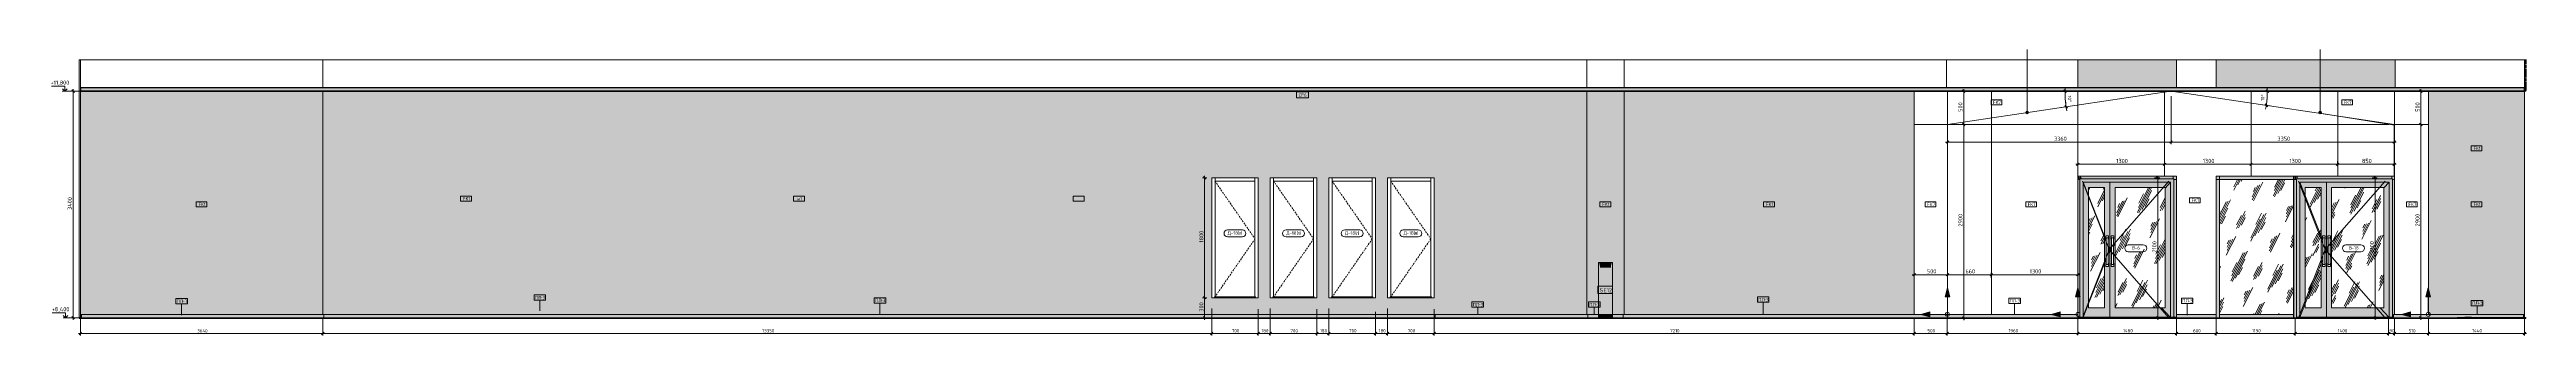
# Model space of a CAD drawing. Header units: millimetres. Extents: x 35124 to 170704, y -1987 to 12522.
# Drawn here: x 80015 to 117208, y 8134 to 12423 of the extents above; entities that cross this region are included whole.
import ezdxf

# ---------------------------------------------------------------- set-up
doc = ezdxf.new("R2010")
doc.units = ezdxf.units.MM
doc.linetypes.add('200_ШТРИХ__ш1_п0_6_', pattern=[40, 25, -15])
doc.linetypes.add('ADSK_Штрих_ш2 п1', pattern=[75, 50, -25])
for name, color, linetype, lineweight in [('A-ANNO-DIMS', 7, 'Continuous', 9), ('A-ANNO-DIMS-25', 7, 'Continuous', 9), ('A-CLNG', 7, 'Continuous', 9), ('A-CLNG-IDEN', 7, 'Continuous', 9), ('A-DETL', 7, 'Continuous', 9), ('A-DETL-1', 7, 'ADSK_Штрих_ш2 п1', 9), ('A-DETL-GENF', 7, 'Continuous', 9), ('A-DOOR', 7, 'Continuous', 9), ('A-DOOR-2', 7, '200_ШТРИХ__ш1_п0_6_', 9), ('A-DOOR-FRAM-1', 7, 'Continuous', 9), ('A-DOOR-IDEN', 7, 'Continuous', 9), ('A-FLOR', 7, 'Continuous', 9), ('A-GENM', 7, 'Continuous', 9), ('A-GENM-IDEN', 7, 'Continuous', 9), ('A-GLAZ-CURT', 7, 'Continuous', 9), ('A-GLAZ-CWMG', 7, 'Continuous', 9), ('A-WALL', 7, 'Continuous', 9), ('A-WALL-IDEN', 7, 'Continuous', 9), ('A-WALL-PATT', 7, 'Continuous', 9), ('G-ANNO-DIMS', 7, 'Continuous', 9), ('G-ANNO-DIMS-1', 7, 'Continuous', 20), ('G-ANNO-TEXT', 7, 'Continuous', 9), ('I-WALL', 7, 'Continuous', 9), ('P-SANR-FIXT', 7, 'Continuous', 9), ('P-SANR-FIXT-IDEN', 7, 'Continuous', 9), ('Ограждение', 7, 'Continuous', 9), ('Поручни', 7, 'Continuous', 9)]:
    doc.layers.add(name, color=color, linetype=linetype, lineweight=lineweight)
for name, color, linetype, lineweight, true_color in [('A-CLNG-1', 7, 'Continuous', 9, 0x787878), ('A-CLNG-FNSH-1', 7, 'Continuous', 30, 0x3c3c3c), ('A-DOOR-GLAZ', 7, 'Continuous', 9, 0x8080ff), ('A-FLOR-1', 7, 'Continuous', 9, 0x787878), ('A-FLOR-FNSH-1', 7, 'Continuous', 30, 0x3c3c3c), ('A-WALL-3', 7, 'Continuous', 40, 0x3c3c3c), ('A-WALL-4', 7, 'Continuous', 30, 0x3c3c3c), ('I-WALL-1', 7, 'Continuous', 9, 0x787878)]:
    doc.layers.add(name, color=color, linetype=linetype, lineweight=lineweight, true_color=true_color)
doc.layers.add('P-SANR-FIXT-1', color=7, linetype='Continuous', lineweight=9, transparency=0.7)
doc.styles.add('GOST Common_1', font='GOST_Common.ttf', dxfattribs={"height": 50})
doc.styles.add('GOST Common_2', font='GOST_Common.ttf', dxfattribs={"width": 0.9, "height": 50})
doc.styles.add('GOST Common_3', font='GOST_Common.ttf', dxfattribs={"height": 62.5})
doc.styles.add('ISOCPEUR_1', font='isocpeur.ttf', dxfattribs={"width": 0.9, "height": 62.5})
doc.styles.add('ISOCPEUR_2', font='isocpeur.ttf', dxfattribs={"width": 0.9, "height": 50})
doc.styles.add('ISOCPEUR_3', font='isocpeur.ttf', dxfattribs={"height": 50})
doc.dimstyles.new('ISO-2_0_0_9К_Средний_округл2', dxfattribs={"dimscale": 304.8, "dimtxt": 49.799059, "dimasz": 0.123031, "dimexe": 0.098425, "dimexo": 0, "dimgap": 0, "dimtad": 1, "dimdec": 0, "dimrnd": 10, "dimzin": 0, "dimdsep": 46, "dimtxsty": 'ISOCPEUR_2', "dimblk1": 'OBLIQUE', "dimblk2": 'OBLIQUE', "dimsah": 1, "dimcen": 0.09, "dimdle": 0.098425, "dimazin": 0, "dimtfac": 1, "dimtdec": 4, "dimtix": 1, "dimtmove": 0, "dimatfit": 3, "dimfxl": 1, "dimtvp": 1, "dimtolj": 1, "dimtzin": 0, "dimarcsym": 2})
doc.dimstyles.new('ISO-2_0_1_0K__СРЕДНИЙ', dxfattribs={"dimscale": 304.8, "dimtxt": 49.799059, "dimasz": 0.123031, "dimexe": 0.19685, "dimexo": 0.123031, "dimgap": 0.082021, "dimtad": 1, "dimdec": 3, "dimrnd": 0.001, "dimdsep": 46, "dimtxsty": 'ISOCPEUR_3', "dimblk1": 'OBLIQUE', "dimblk2": 'OBLIQUE', "dimsah": 1, "dimcen": 0.09, "dimdle": 0.19685, "dimadec": 0, "dimazin": 0, "dimtfac": 1, "dimtdec": 4, "dimtix": 1, "dimtmove": 0, "dimatfit": 3, "dimfxl": 1, "dimtvp": 1, "dimtolj": 1, "dimtzin": 0, "dimarcsym": 2})
doc.dimstyles.new('ISO-2_0_1_0K__СРЕДНИЙ_1', dxfattribs={"dimscale": 304.8, "dimtxt": 49.799059, "dimasz": 0.123031, "dimexe": 0.19685, "dimexo": 0.123031, "dimgap": 0.082021, "dimtad": 1, "dimdec": 3, "dimrnd": 0.001, "dimdsep": 46, "dimtxsty": 'ISOCPEUR_3', "dimblk1": 'OBLIQUE', "dimblk2": 'OBLIQUE', "dimsah": 1, "dimcen": 0.09, "dimdle": 0.19685, "dimadec": 0, "dimazin": 0, "dimtfac": 1, "dimtdec": 4, "dimtix": 1, "dimtmove": 0, "dimatfit": 3, "dimfxl": 1, "dimtvp": 1, "dimtolj": 1, "dimtzin": 0, "dimarcsym": 2})
doc.dimstyles.new('ISO-2_5_0_9К_БОЛЬШОЙ_1', dxfattribs={"dimscale": 304.8, "dimtxt": 62.248823, "dimasz": 0.123031, "dimexe": 0.098425, "dimexo": 0.246063, "dimgap": 0, "dimtad": 1, "dimdec": 0, "dimrnd": 10, "dimzin": 0, "dimdsep": 46, "dimtxsty": 'ISOCPEUR_1', "dimblk1": 'OBLIQUE', "dimblk2": 'OBLIQUE', "dimsah": 1, "dimcen": 0.09, "dimdle": 0.098425, "dimazin": 0, "dimtfac": 1, "dimtdec": 4, "dimtix": 1, "dimtmove": 0, "dimatfit": 3, "dimfxl": 1, "dimtvp": 1, "dimtolj": 1, "dimtzin": 0, "dimarcsym": 2})
pattern_1 = [(0, (115672, 8248.8), (0, 3050), []), (90, (115671.9, 8248.8), (-1300, 8e-14), [])]
pattern_2 = [(63.435, (63.5, 31.75), (-255.5833, 766.7475), [317.5, -190.5, 317.5, -190.5, -403.903]), (63.435, (63.5, 31.75), (-255.5833, 766.7475), [-1016, 127, -276.903]), (63.435, (47.6, 47.6), (-255.5833, 766.7475), [254, -317.5, 190.5, -190.5, -467.403]), (63.435, (47.6, 47.6), (-255.5833, 766.7475), [-952.5, 222.25, -245.153]), (63.435, (47.6, 95.25), (-255.5833, 766.7475), [190.5, -381, 127, -190.5, -530.903]), (63.435, (47.6, 95.25), (-255.5833, 766.7475), [-889, 285.75, -245.153]), (63.435, (95.25, 47.6), (-255.5833, 766.7475), [190.5, -381, 158.75, -6404.653]), (63.435, (142.9, 95.25), (-255.5833, 766.7475), [95.25, -476.25, 63.5, -6499.903]), (63.435, (63.5, 174.6), (-255.5833, 766.7475), [63.5, -476.25, 63.5, -254, -562.653]), (63.435, (63.5, 174.6), (-255.5833, 766.7475), [-857.25, 158.75, -403.903]), (63.435, (349.25, 127), (-255.5833, 766.7475), [317.5, -476.25, 381, -251.503]), (63.435, (349.25, 79.4), (-255.5833, 766.7475), [444.5, -317.5, 476.25, -188.003]), (63.435, (381, 95.25), (-255.5833, 766.7475), [508, -254, 381, -276.903]), (63.435, (428.6, 142.9), (-255.5833, 766.7475), [317.5, -444.5, 254, -403.903]), (63.435, (381, 238.1), (-255.5833, 766.7475), [158.75, -635, 190.5, -435.653]), (63.435, (476.25, 190.5), (-255.5833, 766.7475), [127, -635, 127, -530.903])]

# ---------------------------------------------------------------- blocks, each defined once
blk = doc.blocks.new('110_Дверь_СКБ_1Ст - д-18 700x2100h_Технический шкаф ЭОМ и СС-23257539-Развертка 3_19-1')
at = {"layer": 'A-DOOR'}
for p, q in [((56398, 10450), (55798, 10450)), ((55798, 8714), (55798, 10450)), ((56398, 10450), (56398, 8714)), ((56398, 8714), (55798, 8714))]:
    blk.add_line(p, q, dxfattribs=at)
at = {"layer": 'A-DOOR-2'}
for p, q in [((55796, 10450), (56398, 9582)), ((56398, 9582), (55798, 8714))]:
    blk.add_line(p, q, dxfattribs=at)
at = {"layer": 'A-DOOR-FRAM-1'}
for p, q in [((55798, 10450), (55798, 10500)), ((55798, 10500), (55798, 8700)), ((56398, 10450), (55798, 10450)), ((56398, 10500), (56398, 10450)), ((56398, 10500), (56398, 8700)), ((55788, 8700), (55788, 8714)), ((56408, 8714), (55788, 8714)), ((56408, 8714), (56408, 8700))]:
    blk.add_line(p, q, dxfattribs=at)
blk = doc.blocks.new('Плинтус - Плинтус темный _ст_школа_-32862111-Развертка 3_19-1')
at = {"layer": 'A-GENM'}
blk.add_hatch(color=256, dxfattribs=at).paths.add_polyline_path([(42400, 8400), (42416, 8400), (42416, 8450), (38776, 8450), (38776, 8400), (42380, 8400)])
for p in [(38776, 8450), (42416, 8400)]:
    blk.add_line(p, (42416, 8450), dxfattribs=at)
blk = doc.blocks.new('Плинтус - Плинтус темный _ст_школа_-33411867-Развертка 3_19-1')
at = {"layer": 'A-GENM'}
blk.add_line((42416, 8450), (42416, 8400), dxfattribs=at)
blk = doc.blocks.new('Плинтус - Плинтус темный _ст_школа_-32863966-Развертка 3_19-1')
at = {"layer": 'A-GENM'}
blk.add_hatch(color=256, dxfattribs=at).paths.add_polyline_path([(59036, 8400), (59103, 8400), (59103, 8450), (42416, 8450), (42416, 8400), (58832, 8400)])
for p in [(42416, 8450), (59103, 8400)]:
    blk.add_line(p, (59103, 8450), dxfattribs=at)
blk = doc.blocks.new('Плинтус - Плинтус темный _ст_школа_-33411473-Развертка 3_19-1')
at = {"layer": 'A-GENM'}
blk.add_hatch(color=256, dxfattribs=at).paths.add_polyline_path([(74020, 8400), (74450, 8400), (74450, 8402), (75445, 8402), (75445, 8450), (73750, 8450), (73750, 8414), (73615, 8450), (73494, 8450), (73494, 8400), (73758, 8400)])
for p, q in [((73494, 8450), (73494, 8400)), ((73494, 8450), (73615, 8450)), ((73750, 8450), (75445, 8450))]:
    blk.add_line(p, q, dxfattribs=at)
blk = doc.blocks.new('Плинтус - Плинтус темный _ст_школа_-33411438-Развертка 3_19-1')
at = {"layer": 'A-GENM'}
for p, q in [((75460, 8450), (75445, 8450)), ((75445, 8450), (75445, 8402)), ((75460, 8450), (75460, 8402))]:
    blk.add_line(p, q, dxfattribs=at)
blk = doc.blocks.new('Плинтус - Плинтус темный _ст_школа_-32862286-Развертка 3_19-1')
at = {"layer": 'A-GENM'}
for p, q in [((38761, 8400), (38761, 8450)), ((38776, 8450), (38761, 8450)), ((38776, 8400), (38776, 8450))]:
    blk.add_line(p, q, dxfattribs=at)
blk = doc.blocks.new('Плинтус - Плинтус темный _ст_школа_-V6-Развертка 3_19-1')
at = {"layer": 'A-GENM'}
for p in [(38776, 8450), (42416, 8400)]:
    blk.add_line(p, (42416, 8450), dxfattribs=at)
blk = doc.blocks.new('Плинтус - Плинтус темный _ст_школа_-32863956-Развертка 3_19-1')
at = {"layer": 'A-GENM'}
blk.add_line((38761, 8400), (38761, 8450), dxfattribs=at)
blk = doc.blocks.new('Плинтус - Плинтус темный _ст_школа_-32863968-Развертка 3_19-1')
at = {"layer": 'A-GENM'}
blk.add_hatch(color=256, dxfattribs=at).paths.add_polyline_path([(59103, 8400), (61396, 8400), (61396, 8450), (59103, 8450)])
for p, q in [((59103, 8450), (61396, 8450)), ((59103, 8450), (59103, 8400)), ((61396, 8400), (61396, 8450))]:
    blk.add_line(p, q, dxfattribs=at)
blk = doc.blocks.new('фонтанчик - Round_ Metal-30696552-Развертка 3_19-1')
at = {"layer": 'P-SANR-FIXT-1'}
for points in [[(61555, 8450), (61765, 8450), (61765, 9230), (61755, 9230), (61740, 9160), (61580, 9160), (61565, 9230), (61555, 9230), (61555, 8457)], [(61633, 9160), (61740, 9160), (61755, 9230), (61565, 9230), (61580, 9160), (61629, 9160)], [(61712, 8400), (61765, 8400), (61765, 8450), (61555, 8450), (61555, 8400), (61703, 8400)]]:
    blk.add_hatch(color=256, dxfattribs=at).paths.add_polyline_path(points)
at = {"layer": 'P-SANR-FIXT'}
for p, q in [((61555, 9230), (61555, 8400)), ((61555, 9230), (61765, 9230)), ((61564, 9230), (61555, 9230)), ((61756, 9230), (61564, 9230)), ((61755, 9230), (61565, 9230)), ((61565, 9230), (61755, 9230)), ((61580, 9160), (61740, 9160)), ((61740, 9160), (61580, 9160)), ((61765, 9230), (61756, 9230)), ((61765, 8400), (61765, 9230))]:
    blk.add_line(p, q, dxfattribs=at)
blk = doc.blocks.new('Плинтус - Плинтус темный _ст_школа_-33411769-Развертка 3_19-1')
at = {"layer": 'A-GENM'}
blk.add_hatch(color=256, dxfattribs=at).paths.add_polyline_path([(66582, 8400), (66795, 8400), (66795, 8450), (66531, 8450), (66531, 8414), (66396, 8450), (61924, 8450), (61924, 8400), (66531, 8400)])
for p, q in [((61924, 8450), (66397, 8450)), ((61924, 8450), (61924, 8400)), ((66531, 8450), (66795, 8450)), ((66795, 8400), (66795, 8450))]:
    blk.add_line(p, q, dxfattribs=at)
blk = doc.blocks.new('Плинтус - Плинтус темный _ст_школа_-32863974-Развертка 3_19-1')
at = {"layer": 'A-GENM'}
h = blk.add_hatch(color=256, dxfattribs=at)
h.paths.add_polyline_path([(61416, 8400), (61555, 8400), (61555, 8450), (61396, 8450), (61396, 8400)])
h.paths.add_polyline_path([(61924, 8400), (61924, 8450), (61765, 8450), (61765, 8400)])
for p, q in [((61396, 8450), (61555, 8450)), ((61555, 8450), (61558, 8450)), ((61559, 8450), (61765, 8450)), ((61765, 8450), (61924, 8450))]:
    blk.add_line(p, q, dxfattribs=at)
blk = doc.blocks.new('Плинтус - Плинтус темный _ст_школа_-33411832-Развертка 3_19-1')
at = {"layer": 'A-GENM'}
blk.add_line((61396, 8450), (61396, 8400), dxfattribs=at)
blk = doc.blocks.new('Плинтус - Плинтус темный _ст_школа_-33411797-Развертка 3_19-1')
at = {"layer": 'A-GENM'}
blk.add_line((61924, 8400), (61924, 8450), dxfattribs=at)
blk = doc.blocks.new('Прямоугольный импост - Импост структурный с накладкой - 160мм Темный-33326475-Развертка 3_19-1')
at = {"layer": 'A-GLAZ-CWMG'}
blk.add_hatch(color=256, dxfattribs=at).paths.add_polyline_path([(68794, 10485), (68804, 10485), (68804, 10500), (68794, 10500)])
for p, q in [((68754, 10500), (68804, 10500)), ((68804, 10500), (68804, 10485))]:
    blk.add_line(p, q, dxfattribs=at)
blk = doc.blocks.new('Дверь_Витражная_остекление_ - ВВ-6 остекление-32274838-Развертка 3_19-1')
at = {"layer": 'A-DOOR'}
blk.add_hatch(color=256, dxfattribs=at).paths.add_polyline_path([(70184, 8406), (70194, 8406), (70194, 10485), (68784, 10485), (68784, 8742), (68791, 8715), (68784, 8715), (68784, 8406), (68834, 8406), (68834, 10435), (70144, 10435), (70144, 8406)])
h = blk.add_hatch(color=256, dxfattribs=at)
h.paths.add_polyline_path([(69220, 8406), (69234, 8406), (69234, 10435), (68834, 10435), (68834, 8406), (69165, 8406)])
h.paths.add_polyline_path([(68914, 8550), (68914, 10355), (69154, 10355), (69154, 8550)])
h.paths.add_polyline_path([(69214, 9170), (69174, 9170), (69174, 9220), (69179, 9220), (69179, 9577), (69174, 9577), (69174, 9627), (69214, 9627), (69214, 9577), (69209, 9577), (69209, 9220), (69214, 9220), (69214, 9182)])
h = blk.add_hatch(color=256, dxfattribs=at)
h.paths.add_polyline_path([(69269, 8406), (70144, 8406), (70144, 10435), (69234, 10435), (69234, 8406), (69237, 8406)])
h.paths.add_polyline_path([(70064, 8550), (69314, 8550), (69314, 10355), (70064, 10355), (70064, 9364)])
h.paths.add_polyline_path([(69269, 9170), (69254, 9170), (69254, 9220), (69259, 9220), (69259, 9577), (69254, 9577), (69254, 9627), (69294, 9627), (69294, 9577), (69289, 9577), (69289, 9220), (69294, 9220), (69294, 9170), (69274, 9170)])
h = blk.add_hatch(dxfattribs=at)
h.set_pattern_fill('FP_21', color=256, style=0, pattern_type=2)
h.set_pattern_definition(pattern_2)
h.paths.add_polyline_path([(69154, 8550), (69154, 10355), (68914, 10355), (68914, 8550)])
h = blk.add_hatch(dxfattribs=at)
h.set_pattern_fill('FP_21', color=256, style=0, pattern_type=2)
h.set_pattern_definition(pattern_2)
h.paths.add_polyline_path([(70064, 8550), (70064, 10355), (69314, 10355), (69314, 8550), (69740, 8550)])
for p, q in [((68784, 8742), (68784, 10485)), ((70194, 10485), (68784, 10485)), ((68834, 8406), (68834, 10435)), ((69234, 10435), (68834, 10435)), ((68834, 10435), (69179, 9557)), ((70144, 10435), (69234, 10435)), ((69234, 8406), (69234, 10435)), ((69234, 10435), (69234, 8406)), ((70144, 10435), (70064, 10346)), ((70144, 10435), (70144, 8406)), ((70194, 8406), (70194, 10485)), ((68914, 8550), (68914, 10355)), ((68914, 10355), (69154, 10355)), ((69154, 10355), (69154, 8550)), ((69174, 9627), (69174, 9600)), ((69214, 9627), (69174, 9627)), ((69214, 9600), (69174, 9600)), ((69174, 9600), (69174, 9577)), ((69174, 9577), (69179, 9577)), ((69179, 9600), (69179, 9200)), ((69209, 9200), (69209, 9600)), ((69209, 9577), (69214, 9577)), ((69209, 9481), (69234, 9418)), ((69234, 9418), (69209, 9354)), ((69214, 9600), (69214, 9627)), ((69214, 9577), (69214, 9600)), ((69259, 9445), (69234, 9418)), ((69234, 9418), (69259, 9390)), ((69254, 9627), (69254, 9600)), ((69254, 9627), (69294, 9627)), ((69294, 9600), (69254, 9600)), ((69254, 9600), (69254, 9577)), ((69254, 9577), (69259, 9577)), ((69259, 9600), (69259, 9200)), ((69289, 9200), (69289, 9600)), ((69289, 9577), (69294, 9577)), ((69314, 9507), (69289, 9479)), ((69289, 9356), (69314, 9328)), ((69294, 9600), (69294, 9627)), ((69294, 9577), (69294, 9600)), ((69179, 9278), (68836, 8406)), ((69174, 9198), (69174, 9220)), ((69174, 9220), (69179, 9220)), ((69174, 9197), (69174, 9170)), ((69174, 9197), (69214, 9197)), ((69214, 9170), (69174, 9170)), ((69209, 9200), (69179, 9200)), ((69209, 9220), (69214, 9220)), ((69214, 9220), (69214, 9198)), ((69214, 9170), (69214, 9197)), ((69254, 9198), (69254, 9220)), ((69254, 9220), (69259, 9220)), ((69254, 9197), (69254, 9170)), ((69254, 9197), (69294, 9197)), ((69294, 9170), (69254, 9170)), ((69289, 9200), (69259, 9200)), ((69289, 9220), (69294, 9220)), ((69294, 9220), (69294, 9198)), ((69294, 9170), (69294, 9197)), ((68784, 8406), (68784, 8715)), ((69154, 8550), (68914, 8550)), ((70010, 8550), (70138, 8406))]:
    blk.add_line(p, q, dxfattribs=at)
at = {"layer": 'A-DOOR-GLAZ'}
for p, q in [((70064, 10355), (69314, 10355)), ((69314, 8550), (69314, 10355)), ((70064, 10355), (70064, 8550)), ((70064, 8550), (69314, 8550))]:
    blk.add_line(p, q, dxfattribs=at)
blk = doc.blocks.new('Прямоугольный импост - Импост структурный с накладкой - 160мм Темный-33326474-Развертка 3_19-1')
at = {"layer": 'A-GLAZ-CWMG'}
blk.add_hatch(color=256, dxfattribs=at).paths.add_polyline_path([(69740, 10485), (70184, 10485), (70184, 10525), (68794, 10525), (68794, 10500), (68804, 10500), (68804, 10485), (69314, 10485)])
for p, q in [((68769, 10475), (68769, 10525)), ((68784, 10475), (68769, 10475)), ((70234, 10475), (70194, 10475))]:
    blk.add_line(p, q, dxfattribs=at)
blk = doc.blocks.new('Прямоугольный импост - Импост структурный с накладкой - 160мм Темный-33326241-Развертка 3_19-1')
at = {"layer": 'A-GLAZ-CWMG'}
h = blk.add_hatch(color=256, dxfattribs=at)
h.paths.add_polyline_path([(68762, 8406), (68784, 8406), (68784, 8715), (68754, 8715), (68754, 8406)])
h.paths.add_polyline_path([(68784, 8742), (68784, 10485), (68794, 10485), (68794, 10525), (68754, 10525), (68754, 8847), (68755, 8850)])
blk.add_line((68794, 10525), (68794, 10485), dxfattribs=at)
blk = doc.blocks.new('Прямоугольный импост - Импост структурный с накладкой - 160мм Темный-33326242-Развертка 3_19-1')
at = {"layer": 'A-GLAZ-CWMG'}
blk.add_hatch(color=256, dxfattribs=at).paths.add_polyline_path([(70227, 8406), (70234, 8406), (70234, 10525), (70184, 10525), (70184, 10485), (70194, 10485), (70194, 8406)])
blk.add_line((70184, 10485), (70184, 10525), dxfattribs=at)
blk = doc.blocks.new('Прямоугольный импост - Импост структурный с накладкой - 160мм Темный-32274837-Развертка 3_19-1')
at = {"layer": 'A-GLAZ-CWMG'}
for p, q in [((68794, 10485), (68794, 10525)), ((70184, 10525), (70184, 10485))]:
    blk.add_line(p, q, dxfattribs=at)
blk = doc.blocks.new('Прямоугольный импост - Импост структурный с накладкой - 160мм Темный-33326237-Развертка 3_19-1')
at = {"layer": 'A-GLAZ-CWMG'}
blk.add_hatch(color=256, dxfattribs=at).paths.add_polyline_path([(70830, 8400), (70880, 8400), (70880, 10525), (70830, 10525), (70830, 8879)])
blk.add_line((70880, 10525), (70880, 8400), dxfattribs=at)
blk = doc.blocks.new('Дверь_Витражная_остекление_ - В-18-32468702-Развертка 3_19-1')
at = {"layer": 'A-DOOR'}
blk.add_hatch(color=256, dxfattribs=at).paths.add_polyline_path([(72035, 8406), (72085, 8406), (72085, 10435), (73430, 10435), (73430, 8406), (73480, 8406), (73480, 10485), (72035, 10485), (72035, 8406)])
h = blk.add_hatch(color=256, dxfattribs=at)
h.paths.add_polyline_path([(72085, 8406), (72485, 8406), (72485, 10435), (72085, 10435), (72085, 8879)])
h.paths.add_polyline_path([(72165, 8550), (72165, 10355), (72405, 10355), (72405, 8550), (72323, 8550)])
h.paths.add_polyline_path([(72462, 9170), (72425, 9170), (72425, 9220), (72430, 9220), (72430, 9577), (72425, 9577), (72425, 9627), (72465, 9627), (72465, 9577), (72460, 9577), (72460, 9220), (72465, 9220), (72465, 9170), (72464, 9170)])
h = blk.add_hatch(color=256, dxfattribs=at)
h.paths.add_polyline_path([(72522, 8406), (73430, 8406), (73430, 10435), (72485, 10435), (72485, 8406), (72488, 8406)])
h.paths.add_polyline_path([(73184, 8550), (72565, 8550), (72565, 10355), (73350, 10355), (73350, 8550)])
h.paths.add_polyline_path([(72508, 9170), (72505, 9170), (72505, 9220), (72510, 9220), (72510, 9577), (72505, 9577), (72505, 9627), (72545, 9627), (72545, 9577), (72540, 9577), (72540, 9220), (72545, 9220), (72545, 9170), (72511, 9170)])
h = blk.add_hatch(dxfattribs=at)
h.set_pattern_fill('FP_21', color=256, style=0, pattern_type=2)
h.set_pattern_definition(pattern_2)
h.paths.add_polyline_path([(72323, 8550), (72405, 8550), (72405, 10355), (72165, 10355), (72165, 8550)])
h = blk.add_hatch(dxfattribs=at)
h.set_pattern_fill('FP_21', color=256, style=0, pattern_type=2)
h.set_pattern_definition(pattern_2)
h.paths.add_polyline_path([(72565, 8550), (73350, 8550), (73350, 10355), (72565, 10355), (72565, 8879)])
for p, q in [((72035, 8406), (72035, 10485)), ((73480, 10485), (72035, 10485)), ((72085, 8406), (72085, 10435)), ((72485, 10435), (72085, 10435)), ((72085, 10435), (72430, 9557)), ((73430, 10435), (72485, 10435)), ((72485, 8406), (72485, 10435)), ((72485, 10435), (72485, 8406)), ((73430, 10435), (73350, 10349)), ((73430, 10435), (73430, 8406)), ((73480, 8406), (73480, 10485)), ((72165, 8550), (72165, 10355)), ((72165, 10355), (72405, 10355)), ((72405, 10355), (72405, 8550)), ((72425, 9627), (72425, 9600)), ((72465, 9627), (72425, 9627)), ((72465, 9600), (72425, 9600)), ((72425, 9600), (72425, 9577)), ((72425, 9577), (72430, 9577)), ((72430, 9600), (72430, 9200)), ((72460, 9200), (72460, 9600)), ((72460, 9577), (72465, 9577)), ((72460, 9481), (72485, 9418)), ((72485, 9418), (72460, 9354)), ((72465, 9600), (72465, 9627)), ((72465, 9577), (72465, 9600)), ((72510, 9444), (72485, 9418)), ((72485, 9418), (72510, 9391)), ((72505, 9627), (72505, 9600)), ((72505, 9627), (72545, 9627)), ((72545, 9600), (72505, 9600)), ((72505, 9600), (72505, 9577)), ((72505, 9577), (72510, 9577)), ((72510, 9600), (72510, 9200)), ((72540, 9200), (72540, 9600)), ((72540, 9577), (72545, 9577)), ((72565, 9504), (72540, 9477)), ((72540, 9358), (72565, 9331)), ((72545, 9600), (72545, 9627)), ((72545, 9577), (72545, 9600)), ((72430, 9278), (72087, 8406)), ((72425, 9198), (72425, 9220)), ((72425, 9220), (72430, 9220)), ((72425, 9197), (72425, 9170)), ((72425, 9197), (72465, 9197)), ((72465, 9170), (72425, 9170)), ((72460, 9200), (72430, 9200)), ((72460, 9220), (72465, 9220)), ((72465, 9220), (72465, 9198)), ((72465, 9170), (72465, 9197)), ((72505, 9198), (72505, 9220)), ((72505, 9220), (72510, 9220)), ((72505, 9197), (72505, 9170)), ((72505, 9197), (72545, 9197)), ((72545, 9170), (72505, 9170)), ((72540, 9200), (72510, 9200)), ((72540, 9220), (72545, 9220)), ((72545, 9220), (72545, 9198)), ((72545, 9170), (72545, 9197)), ((72405, 8550), (72165, 8550)), ((73291, 8550), (73424, 8406))]:
    blk.add_line(p, q, dxfattribs=at)
at = {"layer": 'A-DOOR-GLAZ'}
for p, q in [((73350, 10355), (72565, 10355)), ((72565, 8550), (72565, 10355)), ((73350, 10355), (73350, 8550)), ((73350, 8550), (72565, 8550))]:
    blk.add_line(p, q, dxfattribs=at)
blk = doc.blocks.new('Системная панель - Стекло - 40мм-32468815-Развертка 3_19-1')
at = {"layer": 'A-GLAZ-CURT'}
h = blk.add_hatch(dxfattribs=at)
h.set_pattern_fill('FP_21', color=256, style=0, pattern_type=2)
h.set_pattern_definition(pattern_2)
h.paths.add_polyline_path([(70888, 8450), (71994, 8450), (71994, 10475), (70880, 10475), (70880, 8450)])
blk = doc.blocks.new('Прямоугольный импост - Импост структурный с накладкой - 160мм Темный-33326238-Развертка 3_19-1')
at = {"layer": 'A-GLAZ-CWMG'}
blk.add_hatch(color=256, dxfattribs=at).paths.add_polyline_path([(73184, 10485), (73470, 10485), (73470, 10525), (72045, 10525), (72045, 10485), (72565, 10485)])
for p, q in [((72020, 10475), (72020, 10525)), ((72035, 10475), (72020, 10475)), ((73509, 10475), (73480, 10475)), ((73509, 10525), (73504, 10525))]:
    blk.add_line(p, q, dxfattribs=at)
blk = doc.blocks.new('Прямоугольный импост - Импост структурный с накладкой - 160мм Темный-33326239-Развертка 3_19-1')
at = {"layer": 'A-GLAZ-CWMG'}
blk.add_hatch(color=256, dxfattribs=at).paths.add_polyline_path([(71994, 8400), (72035, 8400), (72035, 10485), (72044, 10485), (72044, 10525), (71994, 10525), (71994, 8440)])
for p, q in [((71994, 10525), (71994, 8400)), ((72044, 10525), (72044, 10485))]:
    blk.add_line(p, q, dxfattribs=at)
blk = doc.blocks.new('Прямоугольный импост - Импост структурный с накладкой - 160мм Темный-V7-Развертка 3_19-1')
at = {"layer": 'A-GLAZ-CWMG'}
blk.add_hatch(color=256, dxfattribs=at).paths.add_polyline_path([(73480, 8406), (73494, 8406), (73494, 8450), (73509, 8450), (73509, 10525), (73470, 10525), (73470, 10485), (73480, 10485), (73480, 8415)])
for p, q in [((73470, 10485), (73470, 10525)), ((73504, 10525), (73509, 10525))]:
    blk.add_line(p, q, dxfattribs=at)
blk = doc.blocks.new('Прямоугольный импост - Импост структурный с накладкой - 160мм Темный-32428852-Развертка 3_19-1')
at = {"layer": 'A-GLAZ-CWMG'}
for p, q in [((72045, 10485), (72045, 10525)), ((73470, 10525), (73470, 10485))]:
    blk.add_line(p, q, dxfattribs=at)
blk = doc.blocks.new('Прямоугольный импост - Импост структурный с накладкой - 160мм Темный-33326240-Развертка 3_19-1')
at = {"layer": 'A-GLAZ-CWMG'}
blk.add_hatch(color=256, dxfattribs=at).paths.add_polyline_path([(70880, 10475), (71994, 10475), (71994, 10525), (70880, 10525), (70880, 10485)])
for p, q in [((72019, 10475), (70830, 10475)), ((72019, 10525), (72019, 10475))]:
    blk.add_line(p, q, dxfattribs=at)
blk = doc.blocks.new('Прямоугольный импост - Импост структурный с накладкой - 160мм Темный-32468813-Развертка 3_19-1')
at = {"layer": 'A-GLAZ-CWMG'}
blk.add_hatch(color=256, dxfattribs=at).paths.add_polyline_path([(71175, 8400), (71994, 8400), (71994, 8450), (70880, 8450), (70880, 8400), (70888, 8400)])
for p, q in [((70880, 8400), (70880, 8450)), ((70880, 8450), (71994, 8450)), ((71994, 8450), (71994, 8400))]:
    blk.add_line(p, q, dxfattribs=at)
blk = doc.blocks.new('Прямоугольный импост - Импост структурный с накладкой - 160мм Темный-32468814-Развертка 3_19-1')
at = {"layer": 'A-GLAZ-CWMG'}
for p, q in [((70880, 10475), (70880, 10525)), ((71994, 10475), (70880, 10475)), ((71994, 10525), (71994, 10475))]:
    blk.add_line(p, q, dxfattribs=at)
blk = doc.blocks.new('Прямоугольный импост - Импост структурный с накладкой - 160мм Темный-V8-Развертка 3_19-1')
at = {"layer": 'A-GLAZ-CWMG'}
blk.add_hatch(color=256, dxfattribs=at).paths.add_polyline_path([(72044, 10485), (72045, 10485), (72045, 10525), (72044, 10525)])
for p, q in [((71995, 10525), (71995, 8400)), ((72045, 10525), (72045, 10485))]:
    blk.add_line(p, q, dxfattribs=at)
blk = doc.blocks.new('Ограждение - Ограждение-32882185-Развертка 3_19-1')
at = {"layer": 'Ограждение'}
blk.add_hatch(color=256, dxfattribs=at).paths.add_polyline_path([(70147, 8400), (70234, 8400), (70234, 8406), (68754, 8406), (68754, 8400), (68788, 8400), (68788, 8402), (70147, 8402)])
at = {"layer": 'Поручни'}
blk.add_line((68754, 8406), (70234, 8406), dxfattribs=at)
blk = doc.blocks.new('Ограждение - Ограждение-32882207-Развертка 3_19-1')
at = {"layer": 'Ограждение'}
blk.add_hatch(color=256, dxfattribs=at).paths.add_polyline_path([(72035, 8400), (72068, 8400), (72068, 8402), (73427, 8402), (73427, 8400), (73494, 8400), (73494, 8406), (72035, 8406)])
at = {"layer": 'Поручни'}
for p, q in [((72035, 8400), (72035, 8406)), ((72035, 8406), (73494, 8406))]:
    blk.add_line(p, q, dxfattribs=at)
blk = doc.blocks.new('Плинтус - Плинтус темный _ст_школа_-33365307-Развертка 3_19-1')
at = {"layer": 'A-GENM'}
blk.add_hatch(color=256, dxfattribs=at).paths.add_polyline_path([(68450, 8400), (68754, 8400), (68754, 8450), (68490, 8450), (68490, 8414), (68355, 8450), (66796, 8450), (66796, 8400), (67443, 8400)])
for p, q in [((66796, 8450), (68356, 8450)), ((68490, 8450), (68754, 8450)), ((68754, 8450), (68754, 8400))]:
    blk.add_line(p, q, dxfattribs=at)
blk = doc.blocks.new('Плинтус - Плинтус темный _ст_школа_-33365442-Развертка 3_19-1')
at = {"layer": 'A-GENM'}
blk.add_hatch(color=256, dxfattribs=at).paths.add_polyline_path([(70234, 8400), (70829, 8400), (70829, 8450), (70234, 8450)])
for p, q in [((70234, 8450), (70829, 8450)), ((70234, 8400), (70234, 8450)), ((70829, 8450), (70829, 8400))]:
    blk.add_line(p, q, dxfattribs=at)
blk = doc.blocks.new('Начало раскладки_красным - Начало раскладки_красным-26113037-Развертка 3_19-1')
at = {"layer": 'A-DETL-GENF'}
for points in [[(68754, 8715), (68791, 8715), (68755, 8850), (68719, 8715)], [(68490, 8414), (68490, 8486), (68355, 8450), (68450, 8425)]]:
    blk.add_hatch(color=256, dxfattribs=at).paths.add_polyline_path(points)
for p, q in [((68755, 8850), (68719, 8715)), ((68755, 8850), (68719, 8715)), ((68719, 8715), (68791, 8715)), ((68791, 8715), (68719, 8715)), ((68791, 8715), (68755, 8850)), ((68755, 8850), (68791, 8715)), ((68755, 8480), (68755, 8715)), ((68490, 8486), (68355, 8450)), ((68355, 8450), (68490, 8486)), ((68355, 8450), (68490, 8414)), ((68355, 8450), (68490, 8414)), ((68490, 8414), (68490, 8486)), ((68490, 8486), (68490, 8414)), ((68725, 8450), (68490, 8450))]:
    blk.add_line(p, q, dxfattribs=at)
blk.add_circle((68755, 8450), 30, dxfattribs=at)
blk = doc.blocks.new('Начало раскладки_красным - Начало раскладки_красным-V9-Развертка 3_19-1')
at = {"layer": 'A-DETL-GENF'}
for points in [[(66780, 8715), (66832, 8715), (66796, 8850), (66760, 8715)], [(66531, 8414), (66531, 8486), (66396, 8450), (66397, 8450)]]:
    blk.add_hatch(color=256, dxfattribs=at).paths.add_polyline_path(points)
for p, q in [((66796, 8850), (66760, 8715)), ((66796, 8850), (66760, 8715)), ((66760, 8715), (66832, 8715)), ((66832, 8715), (66760, 8715)), ((66832, 8715), (66796, 8850)), ((66796, 8850), (66832, 8715)), ((66796, 8480), (66796, 8715)), ((66531, 8486), (66396, 8450)), ((66396, 8450), (66531, 8486)), ((66396, 8450), (66531, 8414)), ((66396, 8450), (66531, 8414)), ((66531, 8414), (66531, 8486)), ((66531, 8486), (66531, 8414)), ((66766, 8450), (66531, 8450))]:
    blk.add_line(p, q, dxfattribs=at)
blk.add_circle((66796, 8450), 30, dxfattribs=at)
blk = doc.blocks.new('Высотные отметки - Стрелка_Верх-17668718-Развертка 3_19-1')
at = {"layer": 'G-ANNO-DIMS'}
for p, q in [((38525, 11875), (38325, 11875)), ((38563, 11800), (38488, 11800)), ((38525, 11800), (38525, 11875))]:
    blk.add_line(p, q, dxfattribs=at)
at = {"layer": 'G-ANNO-DIMS-1'}
for q in [(38490, 11835), (38561, 11835)]:
    blk.add_line((38525, 11800), q, dxfattribs=at)
blk = doc.blocks.new('DIMBLOCK19-Развертка 3_19-1')
at = {"layer": 'A-ANNO-DIMS-25'}
for p, q in [((115738, 8400), (115738, 8134)), ((115738, 8164), (115738, 8400)), ((117178, 8400), (117178, 8134)), ((117178, 8164), (117178, 8400)), ((117208, 8164), (115738, 8164))]:
    blk.add_line(p, q, dxfattribs=at)
at = {"layer": 'A-ANNO-DIMS-25', "lineweight": 20}
for p, q in [((115738, 8164), (115756, 8183)), ((117178, 8164), (117197, 8183)), ((115738, 8164), (115719, 8145)), ((117178, 8164), (117159, 8145))]:
    blk.add_line(p, q, dxfattribs=at)
at = {"layer": 'A-ANNO-DIMS-25', "color": 0, "insert": (116394, 8229), "char_height": 50, "width": 152.84, "attachment_point": 1, "line_spacing_factor": 1.149209, "style": 'ISOCPEUR_2'}
blk.add_mtext('1440', dxfattribs=at)
blk = doc.blocks.new('_Oblique')
at = {"color": 0, "linetype": 'ByBlock', "lineweight": -2}
blk.add_line((-0.5, -0.5), (0.5, 0.5), dxfattribs=at)
blk = doc.blocks.new('DIMBLOCK20-Развертка 3_19-1')
at = {"layer": 'A-ANNO-DIMS-25'}
for p, q in [((115227, 8400), (115227, 8134)), ((115227, 8164), (115227, 8400)), ((115738, 8400), (115738, 8134)), ((115738, 8164), (115738, 8400)), ((115738, 8164), (115227, 8164))]:
    blk.add_line(p, q, dxfattribs=at)
at = {"layer": 'A-ANNO-DIMS-25', "lineweight": 20}
for p, q in [((115227, 8164), (115246, 8183)), ((115738, 8164), (115756, 8183)), ((115227, 8164), (115208, 8145)), ((115738, 8164), (115719, 8145))]:
    blk.add_line(p, q, dxfattribs=at)
at = {"layer": 'A-ANNO-DIMS-25', "color": 0, "insert": (115439, 8229), "char_height": 50, "width": 103.43, "attachment_point": 1, "line_spacing_factor": 1.149209, "style": 'ISOCPEUR_2'}
blk.add_mtext('510', dxfattribs=at)
blk = doc.blocks.new('DIMBLOCK21-Развертка 3_19-1')
at = {"layer": 'A-ANNO-DIMS-25'}
for p, q in [((115136, 8400), (115136, 8134)), ((115136, 8164), (115136, 8400)), ((115227, 8400), (115227, 8134)), ((115227, 8164), (115227, 8400)), ((115227, 8164), (115136, 8164))]:
    blk.add_line(p, q, dxfattribs=at)
at = {"layer": 'A-ANNO-DIMS-25', "lineweight": 20}
for p, q in [((115136, 8164), (115155, 8183)), ((115227, 8164), (115246, 8183)), ((115136, 8164), (115117, 8145)), ((115227, 8164), (115208, 8145))]:
    blk.add_line(p, q, dxfattribs=at)
at = {"layer": 'A-ANNO-DIMS-25', "color": 0, "insert": (115150, 8229), "char_height": 50, "width": 75.85, "attachment_point": 1, "line_spacing_factor": 1.149209, "style": 'ISOCPEUR_2'}
blk.add_mtext('90', dxfattribs=at)
blk = doc.blocks.new('DIMBLOCK22-Развертка 3_19-1')
at = {"layer": 'A-ANNO-DIMS-25'}
for p, q in [((113736, 8400), (113736, 8134)), ((113736, 8164), (113736, 8400)), ((115136, 8400), (115136, 8134)), ((115136, 8164), (115136, 8400)), ((115136, 8164), (113736, 8164))]:
    blk.add_line(p, q, dxfattribs=at)
at = {"layer": 'A-ANNO-DIMS-25', "lineweight": 20}
for p, q in [((113736, 8164), (113755, 8183)), ((115136, 8164), (115155, 8183)), ((113736, 8164), (113717, 8145)), ((115136, 8164), (115117, 8145))]:
    blk.add_line(p, q, dxfattribs=at)
at = {"layer": 'A-ANNO-DIMS-25', "color": 0, "insert": (114375, 8229), "char_height": 50, "width": 147.1, "attachment_point": 1, "line_spacing_factor": 1.149209, "style": 'ISOCPEUR_2'}
blk.add_mtext('1400', dxfattribs=at)
blk = doc.blocks.new('DIMBLOCK23-Развертка 3_19-1')
at = {"layer": 'A-ANNO-DIMS-25'}
for p, q in [((112548, 8400), (112548, 8134)), ((112548, 8164), (112548, 8400)), ((113736, 8400), (113736, 8134)), ((113736, 8164), (113736, 8400)), ((113736, 8164), (112548, 8164))]:
    blk.add_line(p, q, dxfattribs=at)
at = {"layer": 'A-ANNO-DIMS-25', "lineweight": 20}
for p, q in [((112548, 8164), (112567, 8183)), ((113736, 8164), (113755, 8183)), ((112548, 8164), (112529, 8145)), ((113736, 8164), (113717, 8145))]:
    blk.add_line(p, q, dxfattribs=at)
at = {"layer": 'A-ANNO-DIMS-25', "color": 0, "insert": (113087, 8229), "char_height": 50, "width": 131.01, "attachment_point": 1, "line_spacing_factor": 1.149209, "style": 'ISOCPEUR_2'}
blk.add_mtext('1190', dxfattribs=at)
blk = doc.blocks.new('DIMBLOCK24-Развертка 3_19-1')
at = {"layer": 'A-ANNO-DIMS-25'}
for p, q in [((111952, 8400), (111952, 8134)), ((111952, 8164), (111952, 8400)), ((112548, 8400), (112548, 8134)), ((112548, 8164), (112548, 8400)), ((112548, 8164), (111952, 8164))]:
    blk.add_line(p, q, dxfattribs=at)
at = {"layer": 'A-ANNO-DIMS-25', "lineweight": 20}
for p, q in [((111952, 8164), (111971, 8183)), ((112548, 8164), (112567, 8183)), ((111952, 8164), (111934, 8145)), ((112548, 8164), (112529, 8145))]:
    blk.add_line(p, q, dxfattribs=at)
at = {"layer": 'A-ANNO-DIMS-25', "color": 0, "insert": (112203, 8229), "char_height": 50, "width": 113.77, "attachment_point": 1, "line_spacing_factor": 1.149209, "style": 'ISOCPEUR_2'}
blk.add_mtext('600', dxfattribs=at)
blk = doc.blocks.new('DIMBLOCK25-Развертка 3_19-1')
at = {"layer": 'A-ANNO-DIMS-25'}
for p, q in [((110473, 8164), (110473, 8395)), ((110473, 8137), (110473, 8194)), ((111952, 8400), (111952, 8134)), ((111952, 8164), (111952, 8400)), ((111952, 8164), (110473, 8164))]:
    blk.add_line(p, q, dxfattribs=at)
at = {"layer": 'A-ANNO-DIMS-25', "lineweight": 20}
for p, q in [((110473, 8164), (110492, 8183)), ((111952, 8164), (111971, 8183)), ((110473, 8164), (110454, 8145)), ((111952, 8164), (111934, 8145))]:
    blk.add_line(p, q, dxfattribs=at)
at = {"layer": 'A-ANNO-DIMS-25', "color": 0, "insert": (111151, 8229), "char_height": 50, "width": 147.1, "attachment_point": 1, "line_spacing_factor": 1.149209, "style": 'ISOCPEUR_2'}
blk.add_mtext('1480', dxfattribs=at)
blk = doc.blocks.new('DIMBLOCK26-Развертка 3_19-1')
at = {"layer": 'A-ANNO-DIMS-25'}
for p, q in [((108509, 8400), (108509, 8134)), ((108509, 8164), (108509, 8400)), ((110473, 8164), (110473, 8395)), ((110473, 8137), (110473, 8194)), ((110473, 8164), (108509, 8164))]:
    blk.add_line(p, q, dxfattribs=at)
at = {"layer": 'A-ANNO-DIMS-25', "lineweight": 20}
for p, q in [((108509, 8164), (108528, 8183)), ((110473, 8164), (110492, 8183)), ((108509, 8164), (108490, 8145)), ((110473, 8164), (110454, 8145))]:
    blk.add_line(p, q, dxfattribs=at)
at = {"layer": 'A-ANNO-DIMS-25', "color": 0, "insert": (109432, 8229), "char_height": 50, "width": 141.35, "attachment_point": 1, "line_spacing_factor": 1.149209, "style": 'ISOCPEUR_2'}
blk.add_mtext('1960', dxfattribs=at)
blk = doc.blocks.new('DIMBLOCK27-Развертка 3_19-1')
at = {"layer": 'A-ANNO-DIMS-25'}
for p, q in [((108014, 8400), (108014, 8134)), ((108014, 8164), (108014, 8400)), ((108509, 8400), (108509, 8134)), ((108509, 8164), (108509, 8400)), ((108509, 8164), (108014, 8164))]:
    blk.add_line(p, q, dxfattribs=at)
at = {"layer": 'A-ANNO-DIMS-25', "lineweight": 20}
for p, q in [((108014, 8164), (108033, 8183)), ((108509, 8164), (108528, 8183)), ((108014, 8164), (107995, 8145)), ((108509, 8164), (108490, 8145))]:
    blk.add_line(p, q, dxfattribs=at)
at = {"layer": 'A-ANNO-DIMS-25', "color": 0, "insert": (108214, 8229), "char_height": 50, "width": 113.77, "attachment_point": 1, "line_spacing_factor": 1.149209, "style": 'ISOCPEUR_2'}
blk.add_mtext('500', dxfattribs=at)
blk = doc.blocks.new('DIMBLOCK28-Развертка 3_19-1')
at = {"layer": 'A-ANNO-DIMS-25'}
for p, q in [((100806, 8528), (100806, 8134)), ((100806, 8164), (100806, 8528)), ((108014, 8400), (108014, 8134)), ((108014, 8164), (108014, 8400)), ((108014, 8164), (100806, 8164))]:
    blk.add_line(p, q, dxfattribs=at)
at = {"layer": 'A-ANNO-DIMS-25', "lineweight": 20}
for p, q in [((100806, 8164), (100824, 8183)), ((108014, 8164), (108033, 8183)), ((100806, 8164), (100787, 8145)), ((108014, 8164), (107995, 8145))]:
    blk.add_line(p, q, dxfattribs=at)
at = {"layer": 'A-ANNO-DIMS-25', "color": 0, "insert": (104351, 8229), "char_height": 50, "width": 141.35, "attachment_point": 1, "line_spacing_factor": 1.149209, "style": 'ISOCPEUR_2'}
blk.add_mtext('7210', dxfattribs=at)
blk = doc.blocks.new('DIMBLOCK29-Развертка 3_19-1')
at = {"layer": 'A-ANNO-DIMS-25'}
for p, q in [((100106, 8540), (100106, 8134)), ((100106, 8164), (100106, 8540)), ((100806, 8528), (100806, 8134)), ((100806, 8164), (100806, 8528)), ((100806, 8164), (100106, 8164))]:
    blk.add_line(p, q, dxfattribs=at)
at = {"layer": 'A-ANNO-DIMS-25', "lineweight": 20}
for p, q in [((100106, 8164), (100124, 8183)), ((100806, 8164), (100824, 8183)), ((100106, 8164), (100087, 8145)), ((100806, 8164), (100787, 8145))]:
    blk.add_line(p, q, dxfattribs=at)
at = {"layer": 'A-ANNO-DIMS-25', "color": 0, "insert": (100408, 8229), "char_height": 50, "width": 113.77, "attachment_point": 1, "line_spacing_factor": 1.149209, "style": 'ISOCPEUR_2'}
blk.add_mtext('700', dxfattribs=at)
blk = doc.blocks.new('DIMBLOCK30-Развертка 3_19-1')
at = {"layer": 'A-ANNO-DIMS-25'}
for p, q in [((99926, 8487), (99926, 8134)), ((99926, 8164), (99926, 8487)), ((100106, 8540), (100106, 8134)), ((100106, 8164), (100106, 8540)), ((100106, 8164), (99926, 8164))]:
    blk.add_line(p, q, dxfattribs=at)
at = {"layer": 'A-ANNO-DIMS-25', "lineweight": 20}
for p, q in [((99926, 8164), (99944, 8183)), ((100106, 8164), (100124, 8183)), ((99926, 8164), (99907, 8145)), ((100106, 8164), (100087, 8145))]:
    blk.add_line(p, q, dxfattribs=at)
at = {"layer": 'A-ANNO-DIMS-25', "color": 0, "insert": (99973, 8229), "char_height": 50, "width": 103.43, "attachment_point": 1, "line_spacing_factor": 1.149209, "style": 'ISOCPEUR_2'}
blk.add_mtext('180', dxfattribs=at)
blk = doc.blocks.new('DIMBLOCK31-Развертка 3_19-1')
at = {"layer": 'A-ANNO-DIMS-25'}
for p, q in [((99226, 8540), (99226, 8134)), ((99226, 8164), (99226, 8540)), ((99926, 8487), (99926, 8134)), ((99926, 8164), (99926, 8487)), ((99926, 8164), (99226, 8164))]:
    blk.add_line(p, q, dxfattribs=at)
at = {"layer": 'A-ANNO-DIMS-25', "lineweight": 20}
for p, q in [((99226, 8164), (99244, 8183)), ((99926, 8164), (99944, 8183)), ((99226, 8164), (99207, 8145)), ((99926, 8164), (99907, 8145))]:
    blk.add_line(p, q, dxfattribs=at)
at = {"layer": 'A-ANNO-DIMS-25', "color": 0, "insert": (99528, 8229), "char_height": 50, "width": 113.77, "attachment_point": 1, "line_spacing_factor": 1.149209, "style": 'ISOCPEUR_2'}
blk.add_mtext('700', dxfattribs=at)
blk = doc.blocks.new('DIMBLOCK32-Развертка 3_19-1')
at = {"layer": 'A-ANNO-DIMS-25'}
for p, q in [((99046, 8528), (99046, 8134)), ((99046, 8164), (99046, 8528)), ((99226, 8540), (99226, 8134)), ((99226, 8164), (99226, 8540)), ((99226, 8164), (99046, 8164))]:
    blk.add_line(p, q, dxfattribs=at)
at = {"layer": 'A-ANNO-DIMS-25', "lineweight": 20}
for p, q in [((99046, 8164), (99064, 8183)), ((99226, 8164), (99244, 8183)), ((99046, 8164), (99027, 8145)), ((99226, 8164), (99207, 8145))]:
    blk.add_line(p, q, dxfattribs=at)
at = {"layer": 'A-ANNO-DIMS-25', "color": 0, "insert": (99093, 8229), "char_height": 50, "width": 103.43, "attachment_point": 1, "line_spacing_factor": 1.149209, "style": 'ISOCPEUR_2'}
blk.add_mtext('180', dxfattribs=at)
blk = doc.blocks.new('DIMBLOCK33-Развертка 3_19-1')
at = {"layer": 'A-ANNO-DIMS-25'}
for p, q in [((98346, 8540), (98346, 8134)), ((98346, 8164), (98346, 8540)), ((99046, 8528), (99046, 8134)), ((99046, 8164), (99046, 8528)), ((99046, 8164), (98346, 8164))]:
    blk.add_line(p, q, dxfattribs=at)
at = {"layer": 'A-ANNO-DIMS-25', "lineweight": 20}
for p, q in [((98346, 8164), (98364, 8183)), ((99046, 8164), (99064, 8183)), ((98346, 8164), (98327, 8145)), ((99046, 8164), (99027, 8145))]:
    blk.add_line(p, q, dxfattribs=at)
at = {"layer": 'A-ANNO-DIMS-25', "color": 0, "insert": (98648, 8229), "char_height": 50, "width": 113.77, "attachment_point": 1, "line_spacing_factor": 1.149209, "style": 'ISOCPEUR_2'}
blk.add_mtext('700', dxfattribs=at)
blk = doc.blocks.new('DIMBLOCK34-Развертка 3_19-1')
at = {"layer": 'A-ANNO-DIMS-25'}
for p, q in [((98166, 8528), (98166, 8134)), ((98166, 8164), (98166, 8528)), ((98346, 8540), (98346, 8134)), ((98346, 8164), (98346, 8540)), ((98346, 8164), (98166, 8164))]:
    blk.add_line(p, q, dxfattribs=at)
at = {"layer": 'A-ANNO-DIMS-25', "lineweight": 20}
for p, q in [((98166, 8164), (98184, 8183)), ((98346, 8164), (98364, 8183)), ((98166, 8164), (98147, 8145)), ((98346, 8164), (98327, 8145))]:
    blk.add_line(p, q, dxfattribs=at)
at = {"layer": 'A-ANNO-DIMS-25', "color": 0, "insert": (98213, 8229), "char_height": 50, "width": 103.43, "attachment_point": 1, "line_spacing_factor": 1.149209, "style": 'ISOCPEUR_2'}
blk.add_mtext('180', dxfattribs=at)
blk = doc.blocks.new('DIMBLOCK35-Развертка 3_19-1')
at = {"layer": 'A-ANNO-DIMS-25'}
for p, q in [((97466, 8540), (97466, 8134)), ((97466, 8164), (97466, 8540)), ((98166, 8528), (98166, 8134)), ((98166, 8164), (98166, 8528)), ((98166, 8164), (97466, 8164))]:
    blk.add_line(p, q, dxfattribs=at)
at = {"layer": 'A-ANNO-DIMS-25', "lineweight": 20}
for p, q in [((97466, 8164), (97484, 8183)), ((98166, 8164), (98184, 8183)), ((97466, 8164), (97447, 8145)), ((98166, 8164), (98147, 8145))]:
    blk.add_line(p, q, dxfattribs=at)
at = {"layer": 'A-ANNO-DIMS-25', "color": 0, "insert": (97768, 8229), "char_height": 50, "width": 113.77, "attachment_point": 1, "line_spacing_factor": 1.149209, "style": 'ISOCPEUR_2'}
blk.add_mtext('700', dxfattribs=at)
blk = doc.blocks.new('DIMBLOCK36-Развертка 3_19-1')
at = {"layer": 'A-ANNO-DIMS-25'}
for p, q in [((84119, 8400), (84119, 8134)), ((84119, 8164), (84119, 8400)), ((97466, 8540), (97466, 8134)), ((97466, 8164), (97466, 8540)), ((97466, 8164), (84119, 8164))]:
    blk.add_line(p, q, dxfattribs=at)
at = {"layer": 'A-ANNO-DIMS-25', "lineweight": 20}
for p, q in [((84119, 8164), (84138, 8183)), ((97466, 8164), (97484, 8183)), ((84119, 8164), (84100, 8145)), ((97466, 8164), (97447, 8145))]:
    blk.add_line(p, q, dxfattribs=at)
at = {"layer": 'A-ANNO-DIMS-25', "color": 0, "insert": (90718, 8229), "char_height": 50, "width": 179.28, "attachment_point": 1, "line_spacing_factor": 1.149209, "style": 'ISOCPEUR_2'}
blk.add_mtext('13350', dxfattribs=at)
blk = doc.blocks.new('DIMBLOCK37-Развертка 3_19-1')
at = {"layer": 'A-ANNO-DIMS-25'}
for p, q in [((80478, 8400), (80478, 8134)), ((80478, 8164), (80478, 8400)), ((84119, 8400), (84119, 8134)), ((84119, 8164), (84119, 8400)), ((84119, 8164), (80448, 8164))]:
    blk.add_line(p, q, dxfattribs=at)
at = {"layer": 'A-ANNO-DIMS-25', "lineweight": 20}
for p, q in [((80478, 8164), (80497, 8183)), ((84119, 8164), (84138, 8183)), ((80478, 8164), (80459, 8145)), ((84119, 8164), (84100, 8145))]:
    blk.add_line(p, q, dxfattribs=at)
at = {"layer": 'A-ANNO-DIMS-25', "color": 0, "insert": (82233, 8229), "char_height": 50, "width": 157.44, "attachment_point": 1, "line_spacing_factor": 1.149209, "style": 'ISOCPEUR_2'}
blk.add_mtext('3640', dxfattribs=at)
blk = doc.blocks.new('DIMBLOCK38-Развертка 3_19-1')
at = {"layer": 'A-ANNO-DIMS-25'}
for p, q in [((97391, 10500), (97330, 10500)), ((97360, 10530), (97360, 8700)), ((97360, 10500), (97391, 10500)), ((97391, 8700), (97330, 8700)), ((97360, 8700), (97391, 8700))]:
    blk.add_line(p, q, dxfattribs=at)
at = {"layer": 'A-ANNO-DIMS-25', "lineweight": 20}
for p, q in [((97360, 10500), (97342, 10519)), ((97360, 10500), (97379, 10481)), ((97360, 8700), (97342, 8719)), ((97360, 8700), (97379, 8681))]:
    blk.add_line(p, q, dxfattribs=at)
at = {"layer": 'A-ANNO-DIMS-25', "color": 0, "insert": (97279, 9526), "char_height": 62.5, "width": 176.69, "attachment_point": 1, "rotation": 90, "line_spacing_factor": 1.149209, "style": 'ISOCPEUR_1'}
blk.add_mtext('1800', dxfattribs=at)
blk = doc.blocks.new('DIMBLOCK39-Развертка 3_19-1')
at = {"layer": 'A-ANNO-DIMS-25'}
for p, q in [((97391, 8700), (97330, 8700)), ((97360, 8700), (97360, 8370)), ((97360, 8700), (97391, 8700)), ((97312, 8400), (97390, 8400)), ((97360, 8400), (97312, 8400))]:
    blk.add_line(p, q, dxfattribs=at)
at = {"layer": 'A-ANNO-DIMS-25', "lineweight": 20}
for p, q in [((97360, 8700), (97342, 8719)), ((97360, 8700), (97379, 8681)), ((97360, 8400), (97342, 8419)), ((97360, 8400), (97379, 8381))]:
    blk.add_line(p, q, dxfattribs=at)
at = {"layer": 'A-ANNO-DIMS-25', "color": 0, "insert": (97279, 8491), "char_height": 62.5, "width": 142.21, "attachment_point": 1, "rotation": 90, "line_spacing_factor": 1.149209, "style": 'ISOCPEUR_1'}
blk.add_mtext('300', dxfattribs=at)
blk = doc.blocks.new('М_двери - Типоразмер_рамка-25223575-Развертка 3_19-1')
at = {"layer": 'A-DOOR-IDEN'}
for p, q in [((56210, 9717), (55985, 9717)), ((55985, 9613), (56210, 9613))]:
    blk.add_line(p, q, dxfattribs=at)
for centre, start, end in [((55985, 9665), 90, 270), ((56210, 9665), 270, 90)]:
    blk.add_arc(centre, 52, start, end, dxfattribs=at)
blk = doc.blocks.new('М_стена_0001 - Типоразмер_без рамки-25382661-Развертка 3_19-1')
at = {"layer": 'A-WALL-IDEN'}
for p, q in [((44632, 10223), (44469, 10223)), ((44469, 10223), (44469, 10148)), ((44469, 10148), (44632, 10148)), ((44632, 10148), (44632, 10223))]:
    blk.add_line(p, q, dxfattribs=at)
blk = doc.blocks.new('М_потолков - Марка_ Имя типа-25382930-Развертка 3_19-1')
at = {"layer": 'A-CLNG-IDEN'}
for p, q in [((57201, 11788), (57019, 11788)), ((57019, 11788), (57019, 11698)), ((57019, 11698), (57201, 11698)), ((57201, 11698), (57201, 11788))]:
    blk.add_line(p, q, dxfattribs=at)
blk = doc.blocks.new('Mark Reiling - Mark Reiling-26174330-Развертка 3_19-1')
at = {"layer": 'A-GENM-IDEN'}
for p, q in [((50680, 8699), (50680, 8620)), ((50680, 8699), (50854, 8699)), ((50854, 8699), (50680, 8699)), ((50680, 8699), (50680, 8620)), ((50680, 8620), (50854, 8620)), ((50680, 8620), (50854, 8620)), ((50854, 8620), (50854, 8699)), ((50854, 8620), (50854, 8699))]:
    blk.add_line(p, q, dxfattribs=at)
blk = doc.blocks.new('М_сантехническая_рамка1 - В рамке-30590747-Развертка 3_19-1')
at = {"layer": 'P-SANR-FIXT-IDEN'}
for p, q in [((61767, 8871), (61544, 8871)), ((61544, 8871), (61544, 8761)), ((61544, 8761), (61767, 8761)), ((61767, 8761), (61767, 8871))]:
    blk.add_line(p, q, dxfattribs=at)
blk = doc.blocks.new('DIMBLOCK40-Развертка 3_19-1')
at = {"layer": 'A-ANNO-DIMS-25'}
for p, q in [((110279, 11800), (110196, 11800)), ((110296, 11566), (110215, 11553)), ((110279, 11800), (110279, 11800)), ((110279, 11800), (110339, 11800)), ((110296, 11566), (110356, 11574))]:
    blk.add_line(p, q, dxfattribs=at)
at = {"layer": 'A-ANNO-DIMS-25', "lineweight": 30}
for p, q in [((110279, 11800), (110260, 11819)), ((110296, 11566), (110275, 11581)), ((110279, 11800), (110298, 11781)), ((110296, 11566), (110318, 11550))]:
    blk.add_line(p, q, dxfattribs=at)
at = {"layer": 'A-ANNO-DIMS-25'}
for start, end in [(177.8378, 190.6387), (180, 188.4765)]:
    blk.add_arc((111869, 11800), 1590, start, end, dxfattribs=at)
at = {"layer": 'A-ANNO-DIMS-25', "color": 0, "insert": (110370, 11734), "char_height": 50, "width": 108.03, "attachment_point": 1, "rotation": 274.2382, "line_spacing_factor": 1.149209, "style": 'ISOCPEUR_3'}
blk.add_mtext('10°', dxfattribs=at)
blk = doc.blocks.new('DIMBLOCK41-Развертка 3_19-1')
at = {"layer": 'A-ANNO-DIMS-25'}
for p, q in [((113302, 11587), (113243, 11596)), ((113318, 11800), (113258, 11800)), ((113302, 11587), (113302, 11587)), ((113302, 11587), (113384, 11575)), ((113318, 11800), (113400, 11800))]:
    blk.add_line(p, q, dxfattribs=at)
at = {"layer": 'A-ANNO-DIMS-25', "lineweight": 30}
for p, q in [((113302, 11587), (113286, 11608)), ((113318, 11800), (113299, 11819)), ((113302, 11587), (113318, 11565)), ((113318, 11800), (113337, 11781))]:
    blk.add_line(p, q, dxfattribs=at)
at = {"layer": 'A-ANNO-DIMS-25'}
for start, end in [(349.1467, 2.3768), (351.5235, 360)]:
    blk.add_arc((111871, 11800), 1446, start, end, dxfattribs=at)
at = {"layer": 'A-ANNO-DIMS-25', "color": 0, "insert": (113220, 11655), "char_height": 50, "width": 108.03, "attachment_point": 1, "rotation": 85.7618, "line_spacing_factor": 1.149209, "style": 'ISOCPEUR_3'}
blk.add_mtext('10°', dxfattribs=at)
blk = doc.blocks.new('DIMBLOCK42-Развертка 3_19-1')
at = {"layer": 'A-ANNO-DIMS-25'}
for p, q in [((108709, 11800), (108788, 11800)), ((108758, 11800), (108709, 11800)), ((108758, 11830), (108758, 11299)), ((108709, 11299), (108788, 11299)), ((108758, 11299), (108709, 11299))]:
    blk.add_line(p, q, dxfattribs=at)
at = {"layer": 'A-ANNO-DIMS-25', "lineweight": 20}
for p, q in [((108758, 11800), (108739, 11819)), ((108758, 11800), (108776, 11781)), ((108758, 11299), (108739, 11318)), ((108758, 11299), (108776, 11280))]:
    blk.add_line(p, q, dxfattribs=at)
at = {"layer": 'A-ANNO-DIMS-25', "color": 0, "insert": (108676, 11490), "char_height": 62.5, "width": 142.21, "attachment_point": 1, "rotation": 90, "line_spacing_factor": 1.149209, "style": 'ISOCPEUR_1'}
blk.add_mtext('500', dxfattribs=at)
blk = doc.blocks.new('DIMBLOCK43-Развертка 3_19-1')
at = {"layer": 'A-ANNO-DIMS-25'}
for p, q in [((108709, 11299), (108788, 11299)), ((108758, 11299), (108709, 11299)), ((108758, 11299), (108758, 8365)), ((108709, 8395), (108788, 8395)), ((108758, 8395), (108709, 8395))]:
    blk.add_line(p, q, dxfattribs=at)
at = {"layer": 'A-ANNO-DIMS-25', "lineweight": 20}
for p, q in [((108758, 11299), (108739, 11318)), ((108758, 11299), (108776, 11280)), ((108758, 8395), (108739, 8414)), ((108758, 8395), (108776, 8376))]:
    blk.add_line(p, q, dxfattribs=at)
at = {"layer": 'A-ANNO-DIMS-25', "color": 0, "insert": (108676, 9768), "char_height": 62.5, "width": 189.62, "attachment_point": 1, "rotation": 90, "line_spacing_factor": 1.149209, "style": 'ISOCPEUR_1'}
blk.add_mtext('2900', dxfattribs=at)
blk = doc.blocks.new('DIMBLOCK44-Развертка 3_19-1')
at = {"layer": 'A-ANNO-DIMS-25'}
for p, q in [((111624, 10500), (111702, 10500)), ((111672, 10500), (111624, 10500)), ((111672, 10530), (111672, 8370)), ((111624, 8400), (111702, 8400)), ((111672, 8400), (111624, 8400))]:
    blk.add_line(p, q, dxfattribs=at)
at = {"layer": 'A-ANNO-DIMS-25', "lineweight": 20}
for p, q in [((111672, 10500), (111653, 10519)), ((111672, 10500), (111691, 10481)), ((111672, 8400), (111653, 8419)), ((111672, 8400), (111691, 8381))]:
    blk.add_line(p, q, dxfattribs=at)
at = {"layer": 'A-ANNO-DIMS-25', "color": 0, "insert": (111590, 9376), "char_height": 62.5, "width": 176.69, "attachment_point": 1, "rotation": 90, "line_spacing_factor": 1.149209, "style": 'ISOCPEUR_1'}
blk.add_mtext('2100', dxfattribs=at)
blk = doc.blocks.new('DIMBLOCK45-Развертка 3_19-1')
at = {"layer": 'A-ANNO-DIMS-25'}
for p, q in [((114890, 10500), (114968, 10500)), ((114938, 10500), (114890, 10500)), ((114938, 10530), (114938, 8370)), ((114890, 8400), (114968, 8400)), ((114938, 8400), (114890, 8400))]:
    blk.add_line(p, q, dxfattribs=at)
at = {"layer": 'A-ANNO-DIMS-25', "lineweight": 20}
for p, q in [((114938, 10500), (114920, 10519)), ((114938, 10500), (114957, 10481)), ((114938, 8400), (114920, 8419)), ((114938, 8400), (114957, 8381))]:
    blk.add_line(p, q, dxfattribs=at)
at = {"layer": 'A-ANNO-DIMS-25', "color": 0, "insert": (114857, 9376), "char_height": 62.5, "width": 176.69, "attachment_point": 1, "rotation": 90, "line_spacing_factor": 1.149209, "style": 'ISOCPEUR_1'}
blk.add_mtext('2100', dxfattribs=at)
blk = doc.blocks.new('DIMBLOCK46-Развертка 3_19-1')
at = {"layer": 'A-ANNO-DIMS-25'}
for p, q in [((107984, 9045), (108514, 9045)), ((108014, 8997), (108014, 9075)), ((108014, 9045), (108014, 8997)), ((108514, 8997), (108514, 9075)), ((108514, 9045), (108514, 8997))]:
    blk.add_line(p, q, dxfattribs=at)
at = {"layer": 'A-ANNO-DIMS-25', "lineweight": 20}
for p, q in [((108014, 9045), (107995, 9027)), ((108014, 9045), (108033, 9064)), ((108514, 9045), (108495, 9027)), ((108514, 9045), (108533, 9064))]:
    blk.add_line(p, q, dxfattribs=at)
at = {"layer": 'A-ANNO-DIMS-25', "color": 0, "insert": (108205, 9127), "char_height": 62.5, "width": 142.21, "attachment_point": 1, "line_spacing_factor": 1.149209, "style": 'ISOCPEUR_1'}
blk.add_mtext('500', dxfattribs=at)
blk = doc.blocks.new('DIMBLOCK47-Развертка 3_19-1')
at = {"layer": 'A-ANNO-DIMS-25', "lineweight": 20}
for p, q in [((108514, 9045), (108495, 9027)), ((108514, 9045), (108533, 9064)), ((109172, 9045), (109153, 9027)), ((109172, 9045), (109191, 9064))]:
    blk.add_line(p, q, dxfattribs=at)
at = {"layer": 'A-ANNO-DIMS-25'}
for p, q in [((108514, 8997), (108514, 9075)), ((108514, 9045), (109172, 9045)), ((108514, 9045), (108514, 8997)), ((109172, 8997), (109172, 9075)), ((109172, 9045), (109172, 8997))]:
    blk.add_line(p, q, dxfattribs=at)
at = {"layer": 'A-ANNO-DIMS-25', "color": 0, "insert": (108784, 9127), "char_height": 62.5, "width": 142.21, "attachment_point": 1, "line_spacing_factor": 1.149209, "style": 'ISOCPEUR_1'}
blk.add_mtext('660', dxfattribs=at)
blk = doc.blocks.new('DIMBLOCK48-Развертка 3_19-1')
at = {"layer": 'A-ANNO-DIMS-25'}
for p, q in [((110472, 10450), (110472, 9015)), ((110472, 9045), (110472, 10450)), ((109172, 8997), (109172, 9075)), ((109172, 9045), (110502, 9045)), ((109172, 9045), (109172, 8997))]:
    blk.add_line(p, q, dxfattribs=at)
at = {"layer": 'A-ANNO-DIMS-25', "lineweight": 20}
for p, q in [((109172, 9045), (109153, 9027)), ((109172, 9045), (109191, 9064)), ((110472, 9045), (110453, 9027)), ((110472, 9045), (110491, 9064))]:
    blk.add_line(p, q, dxfattribs=at)
at = {"layer": 'A-ANNO-DIMS-25', "color": 0, "insert": (109748, 9127), "char_height": 62.5, "width": 176.69, "attachment_point": 1, "line_spacing_factor": 1.149209, "style": 'ISOCPEUR_1'}
blk.add_mtext('1300', dxfattribs=at)
blk = doc.blocks.new('DIMBLOCK49-Развертка 3_19-1')
at = {"layer": 'A-ANNO-DIMS-25'}
for p, q in [((115575, 11800), (115653, 11800)), ((115623, 11800), (115575, 11800)), ((115623, 11830), (115623, 11299)), ((115373, 11299), (115653, 11299)), ((115623, 11299), (115373, 11299))]:
    blk.add_line(p, q, dxfattribs=at)
at = {"layer": 'A-ANNO-DIMS-25', "lineweight": 20}
for p, q in [((115623, 11800), (115604, 11819)), ((115623, 11800), (115642, 11781)), ((115623, 11299), (115604, 11318)), ((115623, 11299), (115642, 11280))]:
    blk.add_line(p, q, dxfattribs=at)
at = {"layer": 'A-ANNO-DIMS-25', "color": 0, "insert": (115541, 11490), "char_height": 62.5, "width": 142.21, "attachment_point": 1, "rotation": 90, "line_spacing_factor": 1.149209, "style": 'ISOCPEUR_1'}
blk.add_mtext('500', dxfattribs=at)
blk = doc.blocks.new('DIMBLOCK50-Развертка 3_19-1')
at = {"layer": 'A-ANNO-DIMS-25'}
for p, q in [((115373, 11299), (115653, 11299)), ((115623, 11299), (115373, 11299)), ((115623, 11299), (115623, 8370)), ((115313, 8400), (115653, 8400)), ((115623, 8400), (115313, 8400))]:
    blk.add_line(p, q, dxfattribs=at)
at = {"layer": 'A-ANNO-DIMS-25', "lineweight": 20}
for p, q in [((115623, 11299), (115604, 11318)), ((115623, 11299), (115642, 11280)), ((115623, 8400), (115604, 8419)), ((115623, 8400), (115642, 8381))]:
    blk.add_line(p, q, dxfattribs=at)
at = {"layer": 'A-ANNO-DIMS-25', "color": 0, "insert": (115541, 9770), "char_height": 62.5, "width": 189.62, "attachment_point": 1, "rotation": 90, "line_spacing_factor": 1.149209, "style": 'ISOCPEUR_1'}
blk.add_mtext('2900', dxfattribs=at)
blk = doc.blocks.new('DIMBLOCK51-Развертка 3_19-1')
at = {"layer": 'A-ANNO-DIMS-25'}
for p, q in [((111871, 11725), (111871, 11006)), ((111871, 11036), (111871, 11725)), ((108484, 11036), (111871, 11036)), ((108514, 10987), (108514, 11066)), ((108514, 11036), (108514, 10987))]:
    blk.add_line(p, q, dxfattribs=at)
at = {"layer": 'A-ANNO-DIMS-25', "lineweight": 20}
for p, q in [((108514, 11036), (108495, 11017)), ((108514, 11036), (108533, 11054)), ((111871, 11036), (111853, 11017)), ((111871, 11036), (111890, 11054))]:
    blk.add_line(p, q, dxfattribs=at)
at = {"layer": 'A-ANNO-DIMS-25', "color": 0, "insert": (110114, 11117), "char_height": 62.5, "width": 189.62, "attachment_point": 1, "line_spacing_factor": 1.149209, "style": 'ISOCPEUR_1'}
blk.add_mtext('3360', dxfattribs=at)
blk = doc.blocks.new('DIMBLOCK52-Развертка 3_19-1')
at = {"layer": 'A-ANNO-DIMS-25'}
for p, q in [((111871, 11725), (111871, 11006)), ((111871, 11036), (111871, 11725)), ((111871, 11036), (115252, 11036)), ((115222, 10987), (115222, 11066)), ((115222, 11036), (115222, 10987))]:
    blk.add_line(p, q, dxfattribs=at)
at = {"layer": 'A-ANNO-DIMS-25', "lineweight": 20}
for p, q in [((111871, 11036), (111853, 11017)), ((111871, 11036), (111890, 11054)), ((115222, 11036), (115203, 11017)), ((115222, 11036), (115241, 11054))]:
    blk.add_line(p, q, dxfattribs=at)
at = {"layer": 'A-ANNO-DIMS-25', "color": 0, "insert": (113468, 11117), "char_height": 62.5, "width": 189.62, "attachment_point": 1, "line_spacing_factor": 1.149209, "style": 'ISOCPEUR_1'}
blk.add_mtext('3350', dxfattribs=at)
blk = doc.blocks.new('DIMBLOCK53-Развертка 3_19-1')
at = {"layer": 'A-ANNO-DIMS-25', "lineweight": 20}
for p, q in [((114372, 10702), (114353, 10684)), ((114372, 10702), (114391, 10721)), ((115222, 10702), (115203, 10684)), ((115222, 10702), (115241, 10721))]:
    blk.add_line(p, q, dxfattribs=at)
at = {"layer": 'A-ANNO-DIMS-25'}
for p, q in [((114372, 10751), (114372, 10672)), ((114372, 10702), (114372, 10751)), ((115252, 10702), (114372, 10702)), ((115222, 10751), (115222, 10672)), ((115222, 10702), (115222, 10751))]:
    blk.add_line(p, q, dxfattribs=at)
at = {"layer": 'A-ANNO-DIMS-25', "color": 0, "insert": (114738, 10784), "char_height": 62.5, "width": 142.21, "attachment_point": 1, "line_spacing_factor": 1.149209, "style": 'ISOCPEUR_1'}
blk.add_mtext('850', dxfattribs=at)
blk = doc.blocks.new('DIMBLOCK54-Развертка 3_19-1')
at = {"layer": 'A-ANNO-DIMS-25', "lineweight": 20}
for p, q in [((113072, 10702), (113053, 10684)), ((113072, 10702), (113091, 10721)), ((114372, 10702), (114353, 10684)), ((114372, 10702), (114391, 10721))]:
    blk.add_line(p, q, dxfattribs=at)
at = {"layer": 'A-ANNO-DIMS-25'}
for p, q in [((113072, 10751), (113072, 10672)), ((113072, 10702), (113072, 10751)), ((114372, 10702), (113072, 10702)), ((114372, 10751), (114372, 10672)), ((114372, 10702), (114372, 10751))]:
    blk.add_line(p, q, dxfattribs=at)
at = {"layer": 'A-ANNO-DIMS-25', "color": 0, "insert": (113648, 10784), "char_height": 62.5, "width": 176.69, "attachment_point": 1, "line_spacing_factor": 1.149209, "style": 'ISOCPEUR_1'}
blk.add_mtext('1300', dxfattribs=at)
blk = doc.blocks.new('DIMBLOCK55-Развертка 3_19-1')
at = {"layer": 'A-ANNO-DIMS-25', "lineweight": 20}
for p, q in [((111772, 10702), (111753, 10684)), ((111772, 10702), (111791, 10721)), ((113072, 10702), (113053, 10684)), ((113072, 10702), (113091, 10721))]:
    blk.add_line(p, q, dxfattribs=at)
at = {"layer": 'A-ANNO-DIMS-25'}
for p, q in [((111772, 10751), (111772, 10672)), ((111772, 10702), (111772, 10751)), ((113072, 10702), (111772, 10702)), ((113072, 10751), (113072, 10672)), ((113072, 10702), (113072, 10751))]:
    blk.add_line(p, q, dxfattribs=at)
at = {"layer": 'A-ANNO-DIMS-25', "color": 0, "insert": (112348, 10784), "char_height": 62.5, "width": 176.69, "attachment_point": 1, "line_spacing_factor": 1.149209, "style": 'ISOCPEUR_1'}
blk.add_mtext('1300', dxfattribs=at)
blk = doc.blocks.new('DIMBLOCK56-Развертка 3_19-1')
at = {"layer": 'A-ANNO-DIMS-25'}
for p, q in [((111772, 10702), (110442, 10702)), ((110472, 10751), (110472, 10672)), ((110472, 10702), (110472, 10751)), ((111772, 10751), (111772, 10672)), ((111772, 10702), (111772, 10751))]:
    blk.add_line(p, q, dxfattribs=at)
at = {"layer": 'A-ANNO-DIMS-25', "lineweight": 20}
for p, q in [((110472, 10702), (110453, 10684)), ((110472, 10702), (110491, 10721)), ((111772, 10702), (111753, 10684)), ((111772, 10702), (111791, 10721))]:
    blk.add_line(p, q, dxfattribs=at)
at = {"layer": 'A-ANNO-DIMS-25', "color": 0, "insert": (111048, 10784), "char_height": 62.5, "width": 176.69, "attachment_point": 1, "line_spacing_factor": 1.149209, "style": 'ISOCPEUR_1'}
blk.add_mtext('1300', dxfattribs=at)
blk = doc.blocks.new('DIMBLOCK57-Развертка 3_19-1')
at = {"layer": 'A-ANNO-DIMS-25'}
for p, q in [((80404, 11800), (80339, 11800)), ((80369, 11830), (80369, 8370)), ((80369, 11800), (80383, 11800)), ((80378, 8400), (80339, 8400)), ((80369, 8400), (80383, 8400))]:
    blk.add_line(p, q, dxfattribs=at)
at = {"layer": 'A-ANNO-DIMS-25', "lineweight": 20}
for p, q in [((80369, 11800), (80351, 11819)), ((80369, 11800), (80388, 11781)), ((80369, 8400), (80351, 8419)), ((80369, 8400), (80388, 8381))]:
    blk.add_line(p, q, dxfattribs=at)
at = {"layer": 'A-ANNO-DIMS-25', "color": 0, "insert": (80288, 10018), "char_height": 62.5, "width": 196.8, "attachment_point": 1, "rotation": 90, "line_spacing_factor": 1.149209, "style": 'ISOCPEUR_1'}
blk.add_mtext('3400', dxfattribs=at)

msp = doc.modelspace()

# ---------------------------------------------------------------- hatches: boundary and pattern name
at = {"layer": 'A-CLNG'}
h = msp.add_hatch(color=256, dxfattribs=at)
h.paths.add_polyline_path([(115226.4187, 11287.4187), (115226.4187, 11300), (114105.6021, 11467.0368), (115221.9114, 11288.141)])
h.paths.add_polyline_path([(111905.5, 11850), (111867.9114, 11856.0238), (111867.9114, 11850)])
at = {"layer": 'A-CLNG-1'}
h = msp.add_hatch(color=256, dxfattribs=at)
h.paths.add_polyline_path([(115237.9115, 11800), (117176.9114, 11800.2423), (117176.9114, 11850), (115237.9115, 11850)])
h.paths.add_polyline_path([(107438.9658, 11800), (115237.9115, 11800), (115237.9115, 11850), (80478.9114, 11850), (80478.9114, 11800), (106864.9004, 11800)])
at = {"layer": 'A-FLOR'}
for points in [[(110639.0732, 8400), (110853.2974, 8400), (110853.2974, 8402), (110505.9115, 8402), (110505.9115, 8400), (110638.2775, 8400)], [(111172.4212, 8400), (111864.9507, 8400), (111864.9507, 8402), (110853.2974, 8402), (110853.2974, 8400), (111095.7057, 8400)], [(114066.5293, 8400), (114133.2974, 8400), (114133.2974, 8402), (113785.9115, 8402), (113785.9115, 8400), (114040.7171, 8400)], [(115067.9115, 8400), (115144.9507, 8400), (115144.9507, 8402), (114133.2974, 8402), (114133.2974, 8400), (115061.5454, 8400)], [(116280.7315, 8400), (116280.7315, 8402), (116167.8009, 8402), (116167.8009, 8400), (116265.2226, 8400)], [(117197.9114, 8400), (117198.0764, 8400), (117197.9114, 8402), (116382.9989, 8402), (116382.9989, 8400), (117177.9114, 8400)]]:
    msp.add_hatch(color=256, dxfattribs=at).paths.add_polyline_path(points)
at = {"layer": 'A-FLOR-1'}
msp.add_hatch(color=256, dxfattribs=at).paths.add_polyline_path([(116336.9784, 8400), (116382.9989, 8400), (116382.9989, 8402), (116280.7315, 8402), (116280.7315, 8400)])
at = {"layer": 'A-WALL-PATT'}
for points in [[(80478.9114, 8450), (84117.9114, 8450), (84117.9114, 11800), (80478.9114, 11800), (80478.9114, 8455.5341)], [(84118.9114, 8450), (84118.9114, 11800), (84117.9114, 11800), (84117.9114, 8450)], [(103098.9115, 8450), (103098.9115, 11800), (103097.9115, 11800), (103097.9115, 8450)], [(103113.9115, 8450), (103272.9115, 8450), (103272.9115, 9230), (103482.9115, 9230), (103482.9115, 8450), (103656.9115, 8450), (103656.9115, 11800), (103098.9115, 11800), (103098.9115, 8450), (103106.1468, 8450)], [(105716.7698, 8450), (108013.9115, 8450), (108013.9115, 11800), (103656.9115, 11800), (103656.9115, 8450), (105534.6781, 8450)], [(116265.2226, 8450), (117176.9114, 8450), (117176.9114, 11800), (115737.6087, 11800), (115737.6087, 8833.1786), (115769.3361, 8714.7704), (115737.6087, 8714.7704), (115737.6087, 8450), (116193.4621, 8450)]]:
    msp.add_hatch(color=256, dxfattribs=at).paths.add_polyline_path(points)
h = msp.add_hatch(color=256, dxfattribs=at)
h.paths.add_polyline_path([(99919.4882, 8450), (103097.9115, 8450), (103097.9115, 11800), (84118.9114, 11799.9026), (84118.9114, 8450), (99842.5652, 8450)])
h.paths.add_polyline_path([(100550.1818, 8700), (100105.725, 8700), (100105.725, 10500), (100805.725, 10500), (100805.725, 8700)])
h.paths.add_polyline_path([(98345.725, 8700), (98345.725, 10500), (99045.725, 10500), (99045.725, 8700), (98802.6806, 8700)])
h.paths.add_polyline_path([(99689.0838, 8700), (99225.725, 8700), (99225.725, 10500), (99925.725, 10500), (99925.725, 8700)])
h.paths.add_polyline_path([(98165.725, 8700), (97465.725, 8700), (97465.725, 10500), (98165.725, 10500), (98165.725, 8711.3632)])
h = msp.add_hatch(dxfattribs=at)
h.set_pattern_fill('FP_19', color=256, style=0, pattern_type=2)
h.set_pattern_definition([(0, (108514, 8248.8), (0, 3050), []), (90, (108513.9, 8248.8), (-1300, 8e-14), [])])
h.paths.add_polyline_path([(108513.9115, 8400), (108513.9115, 8715.0316), (108477.6768, 8715.0316), (108513.9115, 8850.2612), (108513.9115, 11800), (108013.9115, 11800), (108013.9115, 8450), (108113.9115, 8450.2612), (108249.1411, 8486.4959), (108249.1411, 8450), (108512.9115, 8450), (108512.9115, 8400)])
h = msp.add_hatch(dxfattribs=at)
h.set_pattern_fill('FP_22', color=256, style=0, pattern_type=2)
h.set_pattern_definition(pattern_1)
h.paths.add_polyline_path([(108513.9115, 11300), (111867.9114, 11800), (108513.9115, 11800), (108513.9115, 11301.638)])
h = msp.add_hatch(dxfattribs=at)
h.set_pattern_fill('FP_18', color=256, style=0, pattern_type=2)
h.set_pattern_definition(pattern_1)
h.paths.add_polyline_path([(110471.9115, 8450), (110471.9115, 8715.0316), (110436.6768, 8715.0316), (110471.9115, 8846.5291), (110471.9115, 10525), (111951.9115, 10525), (111951.9115, 11787.3323), (111867.9114, 11799.851), (108513.9115, 11300), (108513.9115, 8850.2612), (108550.1461, 8715.0316), (108513.9115, 8715.0316), (108513.9115, 8450), (110072.9115, 8450.2612), (110208.1411, 8486.4959), (110208.1411, 8450), (110436.6768, 8450)])
h = msp.add_hatch(dxfattribs=at)
h.set_pattern_fill('FP_23', color=256, style=0, pattern_type=2)
h.set_pattern_definition([(0, (105272, 8248.8), (0, 3050), []), (90, (105271.9, 8248.8), (-1300, 8e-14), [])])
h.paths.add_polyline_path([(115226.4187, 11300), (115226.4187, 11800), (111871.4188, 11800), (115221.9114, 11300.6717)])
h = msp.add_hatch(dxfattribs=at)
h.set_pattern_fill('FP_24', color=256, style=0, pattern_type=2)
h.set_pattern_definition([(0, (114372, 8248.8), (0, 3050), []), (90, (114371.9, 8248.8), (-1300, 8e-14), [])])
h.paths.add_polyline_path([(111951.9115, 8400), (111952.2614, 8400), (111952.2614, 8450), (112547.2614, 8450), (112547.2614, 8400), (112547.9114, 8400), (112547.9114, 10525), (115221.9114, 10525), (115221.9114, 11288.141), (114105.6021, 11467.0368), (111951.9115, 11788.0041), (111951.9115, 9363.7841)])
h = msp.add_hatch(dxfattribs=at)
h.set_pattern_fill('FP_20', color=256, style=0, pattern_type=2)
h.set_pattern_definition([(0, (115226.4, 8248.8), (0, 3050), []), (90, (115226.4, 8248.8), (-1300, 8e-14), [])])
h.paths.add_polyline_path([(115226.4187, 8450), (115333.1014, 8450), (115468.331, 8486.2347), (115468.331, 8450), (115737.6087, 8450), (115737.6087, 8714.7704), (115696.8668, 8714.7704), (115733.1014, 8850), (115737.6087, 8833.1786), (115737.6087, 11800), (115226.4187, 11800), (115226.4187, 8879.3841)])
at = {"layer": 'G-ANNO-TEXT'}
h = msp.add_hatch(color=256, dxfattribs=at)
edge = h.paths.add_edge_path()
edge.add_arc((109710.7431, 11479.9857), 18.75, 0, 360)
h = msp.add_hatch(color=256, dxfattribs=at)
edge = h.paths.add_edge_path()
edge.add_arc((114110.7431, 11479.9857), 18.75, 0, 360)
at = {"layer": 'I-WALL'}
h = msp.add_hatch(color=256, dxfattribs=at)
h.paths.add_polyline_path([(115221.9114, 10525), (115226.4187, 10525), (115226.4187, 11287.4187), (115221.9114, 11288.141), (115221.9114, 10544.3358)])
h.paths.add_polyline_path([(111951.9115, 11787.3323), (111951.9115, 11788.0041), (111871.4188, 11800), (111867.9114, 11799.851), (111871.4188, 11799.3283)])
h.paths.add_polyline_path([(115237.9114, 11850), (115237.9114, 12270), (112547.9114, 12270), (112547.9114, 11850), (115227.9114, 11850)])
h.paths.add_polyline_path([(111101.4382, 11850), (111867.9114, 11850), (111867.9114, 11856.0238), (111905.5, 11850), (111951.9115, 11850), (111951.9115, 12270), (110471.9115, 12270), (110471.9115, 11850)])
msp.add_hatch(color=256, dxfattribs=at).paths.add_polyline_path([(117197.9114, 8402), (117198.0764, 8402), (117197.9114, 8879.3841)])
at = {"layer": 'I-WALL-1'}
h = msp.add_hatch(dxfattribs=at)
h.set_pattern_fill('FP_17', color=256, style=0, pattern_type=2)
h.set_pattern_definition([(45, (41717.911, 0), (-14.25598, 14.25598), []), (45, (41732.167, 0), (-14.25598, 14.25598), [25.202, -5.04, 0.8382, -4.202])])
h.paths.add_polyline_path([(117197.9114, 11800), (117198.0764, 11800), (117197.9114, 12270)])

# ---------------------------------------------------------------- linework, layer by layer
at = {"layer": 'A-CLNG'}
for p, q in [((111867.9114, 11856.0238), (111905.5, 11850)), ((111867.9114, 11856.0238), (111867.9114, 11850)), ((115226.4187, 11287.4187), (114105.6021, 11467.0368))]:
    msp.add_line(p, q, dxfattribs=at)
at = {"layer": 'A-CLNG-FNSH-1'}
for p, q in [((117176.9114, 11850), (80478.9114, 11850)), ((80478.9114, 11850), (80478.9114, 11800)), ((117176.9114, 11801), (80478.9114, 11801)), ((80478.9114, 11800), (117176.9114, 11800)), ((117176.9114, 11800), (117176.9114, 11850))]:
    msp.add_line(p, q, dxfattribs=at)
at = {"layer": 'A-DETL'}
for p, q in [((108513.9115, 11298.8077), (108513.9115, 11800)), ((110939.9114, 9425), (110539.9114, 10446.4594)), ((110939.9114, 9425), (111839.9114, 10450)), ((114186.1014, 9425), (113784.7149, 10450)), ((114186.1014, 9425), (115087.4879, 10450)), ((110939.9114, 9425), (110539.9114, 8400)), ((111839.9114, 8400), (110939.9114, 9425)), ((114186.1014, 9425), (113786.1014, 8400)), ((114186.1014, 9425), (115086.1014, 8400))]:
    msp.add_line(p, q, dxfattribs=at)
at = {"layer": 'A-DETL-1'}
msp.add_line((108497.9115, 11298.8077), (115297.9115, 11298.8077), dxfattribs=at)
at = {"layer": 'A-FLOR'}
for p, q in [((80457.8951, 12270), (117198.0764, 12270)), ((117177.9114, 8400), (80457.8951, 8400)), ((80457.8951, 8395), (80457.9114, 8395)), ((110505.9115, 8402), (111864.9507, 8402)), ((110505.9115, 8400), (110505.9115, 8402)), ((110853.2974, 8402), (110853.2974, 8400)), ((111864.9507, 8402), (111864.9507, 8400)), ((113785.9115, 8402), (115144.9507, 8402)), ((113785.9115, 8400), (113785.9115, 8402)), ((114133.2974, 8402), (114133.2974, 8400)), ((115144.9507, 8402), (115144.9507, 8400)), ((116166.9115, 8402), (116166.9115, 8400)), ((116167.8009, 8400), (116167.8009, 8402)), ((116167.8009, 8402), (116280.7315, 8402)), ((116382.9989, 8402), (117198.0764, 8402))]:
    msp.add_line(p, q, dxfattribs=at)
at = {"layer": 'A-FLOR-FNSH-1'}
for p, q in [((80457.9114, 8395), (117198.0764, 8395)), ((116382.9989, 8402), (116280.7315, 8402)), ((116280.7315, 8402), (116280.7315, 8400)), ((116280.7315, 8400), (116382.9989, 8400)), ((116382.9989, 8400), (116382.9989, 8402)), ((117197.9114, 8400), (117177.9114, 8400)), ((117177.9114, 8400), (117177.9114, 8395))]:
    msp.add_line(p, q, dxfattribs=at)
at = {"layer": 'A-GENM-IDEN'}
for p, q in [((81998.9895, 8440.1393), (81998.9895, 8608.0189)), ((87376.8237, 8503.6304), (87376.8237, 8662.0922)), ((92484.8182, 8450), (92484.8182, 8619.0922)), ((101460.4393, 8447.1839), (101460.4393, 8555.877)), ((103210.0479, 8457.7026), (103210.0479, 8555.877)), ((105746.4926, 8456.1324), (105746.4926, 8632.1061)), ((109521.0853, 8453.032), (109521.0853, 8614.4109)), ((112113.1817, 8435.5931), (112113.1817, 8614.4109)), ((116466.9772, 8449.6181), (116466.9772, 8579.3486))]:
    msp.add_line(p, q, dxfattribs=at)
at = {"layer": 'A-WALL'}
msp.add_line((117197.9114, 12270), (117197.9114, 11800), dxfattribs=at)
at = {"layer": 'A-WALL-3'}
for p, q in [((117197.9114, 12270.1843), (117197.9114, 12270)), ((117197.9114, 11800), (117198.0764, 11800)), ((117198.0764, 8400), (117197.9114, 8400)), ((117197.9114, 8400), (117197.9114, 8394.9841))]:
    msp.add_line(p, q, dxfattribs=at)
at = {"layer": 'A-WALL-4'}
for p, q in [((80457.9114, 8400), (80457.9114, 8394.9841)), ((80477.9114, 8400), (80457.9114, 8400)), ((80477.9114, 8394.9841), (80477.9114, 8400)), ((117177.9115, 8400), (117177.9115, 8394.9841)), ((117197.9115, 8394.9841), (117197.9115, 8400))]:
    msp.add_line(p, q, dxfattribs=at)
at = {"layer": 'G-ANNO-DIMS'}
for p, q in [((80341.6884, 11800), (80243.1318, 11800)), ((80557.2448, 11800), (80341.6884, 11800)), ((80365.0209, 8400), (80255.7727, 8400)), ((80561.265, 8400), (80365.0209, 8400))]:
    msp.add_line(p, q, dxfattribs=at)
at = {"layer": 'G-ANNO-TEXT'}
for p, q in [((109710.7431, 11479.9857), (109710.7431, 12423.4929)), ((114110.7431, 11479.9857), (114110.7431, 12423.4929))]:
    msp.add_line(p, q, dxfattribs=at)
for centre in [(109710.7431, 11479.9857), (114110.7431, 11479.9857)]:
    msp.add_circle(centre, 18.75, dxfattribs=at)
at = {"layer": 'I-WALL'}
for p, q in [((80457.9114, 8400), (80457.9114, 12270)), ((80477.9114, 8400), (80477.9114, 12270)), ((84117.9114, 12270), (84117.9114, 11850)), ((103097.9115, 12270), (103097.9115, 11850)), ((103657.9115, 12270), (103657.9115, 11850)), ((108497.9115, 12270), (108497.9115, 11850)), ((110471.9115, 11850), (110471.9115, 12270)), ((111951.9115, 12270), (111951.9115, 11850)), ((112547.9114, 11850), (112547.9114, 12270)), ((115237.9114, 12270), (115237.9114, 11850)), ((117177.9114, 12270), (117177.9114, 8402)), ((80478.9114, 11800), (80477.9114, 11800)), ((80478.9114, 11800), (80478.9114, 8400)), ((84118.9114, 11800), (84118.9114, 8450)), ((103098.9115, 11800), (103098.9115, 8450)), ((103656.9115, 11800), (103656.9115, 8450)), ((108013.9115, 11800), (108013.9115, 8450)), ((108513.9115, 11300), (111868.9114, 11800)), ((111951.9115, 11787.3323), (111867.9114, 11799.851)), ((111871.4188, 11800), (115226.4187, 11300)), ((111951.9115, 11788.0041), (111951.9115, 11787.3323)), ((115226.4187, 8450), (115226.4187, 11800)), ((115737.6087, 8833.1786), (115737.6087, 11800)), ((117176.9114, 11800), (117197.9114, 11800)), ((117176.9114, 8402), (117176.9114, 11800)), ((108513.9115, 8850.2612), (108513.9115, 11300)), ((115221.9114, 10525), (115221.9114, 11288.141)), ((97465.725, 8700), (97465.725, 10500)), ((97465.725, 10500), (98165.725, 10500)), ((98165.725, 10500), (98165.725, 8700)), ((98345.725, 8700), (98345.725, 10500)), ((98345.725, 10500), (99045.725, 10500)), ((99045.725, 10500), (99045.725, 8700)), ((99225.725, 8700), (99225.725, 10500)), ((99225.725, 10500), (99925.725, 10500)), ((99925.725, 10500), (99925.725, 8700)), ((100105.725, 8700), (100105.725, 10500)), ((100105.725, 10500), (100805.725, 10500)), ((100805.725, 10500), (100805.725, 8700)), ((110471.9115, 8846.5291), (110471.9115, 10525)), ((110471.9115, 10525), (111951.9115, 10525)), ((111951.9115, 10525), (111951.9115, 8400)), ((112547.9114, 8400), (112547.9114, 10525)), ((112547.9114, 10525), (115221.9114, 10525)), ((98165.725, 8700), (97465.725, 8700)), ((99045.725, 8700), (98345.725, 8700)), ((99925.725, 8700), (99225.725, 8700)), ((100805.725, 8700), (100105.725, 8700)), ((108513.9115, 8400), (108513.9115, 8715.0316)), ((110471.9115, 8450), (110471.9115, 8715.0316)), ((115737.6087, 8450), (115737.6087, 8714.7704))]:
    msp.add_line(p, q, dxfattribs=at)

# ---------------------------------------------------------------- block references
at = {"layer": 'A-CLNG-IDEN'}
msp.add_blockref('М_потолков - Марка_ Имя типа-25382930-Развертка 3_19-1', (41717.9115, 0), dxfattribs=at)
at = {"layer": 'A-DETL-GENF'}
for name, p in [('Начало раскладки_красным - Начало раскладки_красным-V9-Развертка 3_19-1', (41717.9115, 0)), ('Начало раскладки_красным - Начало раскладки_красным-26113037-Развертка 3_19-1', (41717.9115, 0)), ('Начало раскладки_красным - Начало раскладки_красным-26113037-Развертка 3_19-1', (46978.1014, -0.2612))]:
    msp.add_blockref(name, p, dxfattribs=at)
at = {"layer": 'A-DOOR'}
for name, p in [('110_Дверь_СКБ_1Ст - д-18 700x2100h_Технический шкаф ЭОМ и СС-23257539-Развертка 3_19-1', (41717.9115, 0)), ('110_Дверь_СКБ_1Ст - д-18 700x2100h_Технический шкаф ЭОМ и СС-23257539-Развертка 3_19-1', (42597.9115, 0)), ('110_Дверь_СКБ_1Ст - д-18 700x2100h_Технический шкаф ЭОМ и СС-23257539-Развертка 3_19-1', (43477.9115, 0)), ('110_Дверь_СКБ_1Ст - д-18 700x2100h_Технический шкаф ЭОМ и СС-23257539-Развертка 3_19-1', (44357.9115, 0)), ('Дверь_Витражная_остекление_ - ВВ-6 остекление-32274838-Развертка 3_19-1', (41717.9115, 0)), ('Дверь_Витражная_остекление_ - В-18-32468702-Развертка 3_19-1', (41717.9115, 0))]:
    msp.add_blockref(name, p, dxfattribs=at)
at = {"layer": 'A-DOOR-IDEN'}
for p in [(41717.9115, 0), (42597.9115, 0), (43477.9115, 0), (44357.9115, 0), (55244.0979, -222.5), (58512.5979, -222.5)]:
    msp.add_blockref('М_двери - Типоразмер_рамка-25223575-Развертка 3_19-1', p, dxfattribs=at)
at = {"layer": 'A-GENM'}
for name in ['Плинтус - Плинтус темный _ст_школа_-32862286-Развертка 3_19-1', 'Плинтус - Плинтус темный _ст_школа_-32863956-Развертка 3_19-1', 'Плинтус - Плинтус темный _ст_школа_-32862111-Развертка 3_19-1', 'Плинтус - Плинтус темный _ст_школа_-V6-Развертка 3_19-1', 'Плинтус - Плинтус темный _ст_школа_-33411867-Развертка 3_19-1', 'Плинтус - Плинтус темный _ст_школа_-32863966-Развертка 3_19-1', 'Плинтус - Плинтус темный _ст_школа_-32863968-Развертка 3_19-1', 'Плинтус - Плинтус темный _ст_школа_-32863974-Развертка 3_19-1', 'Плинтус - Плинтус темный _ст_школа_-33411832-Развертка 3_19-1', 'Плинтус - Плинтус темный _ст_школа_-33411769-Развертка 3_19-1', 'Плинтус - Плинтус темный _ст_школа_-33411797-Развертка 3_19-1', 'Плинтус - Плинтус темный _ст_школа_-33365307-Развертка 3_19-1', 'Плинтус - Плинтус темный _ст_школа_-33365442-Развертка 3_19-1', 'Плинтус - Плинтус темный _ст_школа_-33411473-Развертка 3_19-1', 'Плинтус - Плинтус темный _ст_школа_-33411438-Развертка 3_19-1']:
    msp.add_blockref(name, (41717.9115, 0), dxfattribs=at)
at = {"layer": 'A-GENM-IDEN'}
for p in [(31232.0828, -11.0734), (36609.9169, 43), (41717.9115, 0), (50693.5325, -63.2152), (52443.1411, -63.2152), (54979.5858, 13.0139), (58754.1785, -4.6814), (61346.2749, -4.6814), (65700.0704, -39.7437)]:
    msp.add_blockref('Mark Reiling - Mark Reiling-26174330-Развертка 3_19-1', p, dxfattribs=at)
at = {"layer": 'A-GLAZ-CURT'}
msp.add_blockref('Системная панель - Стекло - 40мм-32468815-Развертка 3_19-1', (41717.9115, 0), dxfattribs=at)
at = {"layer": 'A-GLAZ-CWMG'}
for name in ['Прямоугольный импост - Импост структурный с накладкой - 160мм Темный-33326241-Развертка 3_19-1', 'Прямоугольный импост - Импост структурный с накладкой - 160мм Темный-33326475-Развертка 3_19-1', 'Прямоугольный импост - Импост структурный с накладкой - 160мм Темный-33326474-Развертка 3_19-1', 'Прямоугольный импост - Импост структурный с накладкой - 160мм Темный-32274837-Развертка 3_19-1', 'Прямоугольный импост - Импост структурный с накладкой - 160мм Темный-33326242-Развертка 3_19-1', 'Прямоугольный импост - Импост структурный с накладкой - 160мм Темный-33326237-Развертка 3_19-1', 'Прямоугольный импост - Импост структурный с накладкой - 160мм Темный-33326240-Развертка 3_19-1', 'Прямоугольный импост - Импост структурный с накладкой - 160мм Темный-32468814-Развертка 3_19-1', 'Прямоугольный импост - Импост структурный с накладкой - 160мм Темный-33326239-Развертка 3_19-1', 'Прямоугольный импост - Импост структурный с накладкой - 160мм Темный-V8-Развертка 3_19-1', 'Прямоугольный импост - Импост структурный с накладкой - 160мм Темный-33326238-Развертка 3_19-1', 'Прямоугольный импост - Импост структурный с накладкой - 160мм Темный-32428852-Развертка 3_19-1', 'Прямоугольный импост - Импост структурный с накладкой - 160мм Темный-V7-Развертка 3_19-1', 'Прямоугольный импост - Импост структурный с накладкой - 160мм Темный-32468813-Развертка 3_19-1']:
    msp.add_blockref(name, (41717.9115, 0), dxfattribs=at)
at = {"layer": 'A-WALL-IDEN'}
for p in [(64698.9513, 1446.695), (69966.1052, 1446.695), (71906.7714, 754.3901), (37747.4227, -85.2188), (41717.9115, 0), (46717.9115, 0), (50917.9115, 0), (58826.9228, -85.2188), (61284.9228, -85.2188), (63709.4228, -85.2188), (65219.626, -84.8839), (67678.0364, -23.8421), (70935.525, -85.2188), (70935.525, -85.2188), (70935.525, -85.2188), (71906.7714, -85.2188)]:
    msp.add_blockref('М_стена_0001 - Типоразмер_без рамки-25382661-Развертка 3_19-1', p, dxfattribs=at)
at = {"layer": 'G-ANNO-DIMS'}
for p in [(41717.9115, 0), (41730.5524, -3400)]:
    msp.add_blockref('Высотные отметки - Стрелка_Верх-17668718-Развертка 3_19-1', p, dxfattribs=at)
at = {"layer": 'P-SANR-FIXT'}
msp.add_blockref('фонтанчик - Round_ Metal-30696552-Развертка 3_19-1', (41717.9115, 0), dxfattribs=at)
at = {"layer": 'P-SANR-FIXT-IDEN'}
msp.add_blockref('М_сантехническая_рамка1 - В рамке-30590747-Развертка 3_19-1', (41717.9115, 0), dxfattribs=at)
at = {"layer": 'Поручни'}
for name in ['Ограждение - Ограждение-32882185-Развертка 3_19-1', 'Ограждение - Ограждение-32882207-Развертка 3_19-1']:
    msp.add_blockref(name, (41717.9115, 0), dxfattribs=at)

# ---------------------------------------------------------------- texts
at = {"layer": 'A-CLNG-IDEN', "insert": (98771.4593, 11765.4095), "char_height": 50, "width": 132.278437, "attachment_point": 1, "style": 'GOST Common_1'}
msp.add_mtext('CF6', dxfattribs=at)
at = {"layer": 'A-DOOR-IDEN', "char_height": 50, "attachment_point": 1, "style": 'GOST Common_1'}
for s, insert, width in [('\\fGOST Common|b0|i0|c204|p34|;Д', (97705.914, 9695.308), 56.118125), ('-18(', (97752.2161, 9695.308), 142.299531), ('\\fGOST Common|b0|i0|c204|p34|;л', (97869.625, 9695.308), 42.088594), ('\\fGOST Common|b0|i0|c204|p34|;)', (97904.3515, 9695.308), 24.050625), ('\\fGOST Common|b0|i0|c204|p34|;Д', (98585.914, 9695.308), 56.118125), ('-18(', (98632.2161, 9695.308), 142.299531), ('\\fGOST Common|b0|i0|c204|p34|;л', (98749.625, 9695.308), 42.088594), ('\\fGOST Common|b0|i0|c204|p34|;)', (98784.3515, 9695.308), 24.050625), ('\\fGOST Common|b0|i0|c204|p34|;Д', (99465.914, 9695.308), 56.118125), ('-18(', (99512.2161, 9695.308), 142.299531), ('\\fGOST Common|b0|i0|c204|p34|;л', (99629.625, 9695.308), 42.088594), ('\\fGOST Common|b0|i0|c204|p34|;)', (99664.3515, 9695.308), 24.050625), ('\\fGOST Common|b0|i0|c204|p34|;Д', (100345.914, 9695.308), 56.118125), ('-18(', (100392.2161, 9695.308), 142.299531), ('\\fGOST Common|b0|i0|c204|p34|;л', (100509.625, 9695.308), 42.088594), ('\\fGOST Common|b0|i0|c204|p34|;)', (100544.3515, 9695.308), 24.050625), ('\\fGOST Common|b0|i0|c204|p34|;В', (111284.2255, 9472.808), 50.105469), ('-6', (111325.5666, 9472.808), 88.185625), ('\\fGOST Common|b0|i0|c204|p34|;В', (114540.3505, 9472.808), 50.105469), ('-18', (114581.6916, 9472.808), 118.248906)]:
    msp.add_mtext(s, dxfattribs=dict(at, insert=insert, width=width))
at = {"layer": 'A-GENM-IDEN', "char_height": 50, "attachment_point": 1, "style": 'GOST Common_1'}
for s, insert, width in [('ПЛ', (81923.8414, 8672.9121), 98.206719), ('-3', (82004.87, 8672.9121), 86.181406), ('ПЛ', (87301.6756, 8726.9855), 98.206719), ('-3', (87382.7042, 8726.9855), 86.181406), ('ПЛ', (92409.6701, 8683.9855), 98.206719), ('-3', (92490.6988, 8683.9855), 86.181406), ('ПЛ', (101385.2911, 8620.7702), 98.206719), ('-3', (101466.3198, 8620.7702), 86.181406), ('ПЛ', (103134.8997, 8620.7702), 98.206719), ('-3', (103215.9284, 8620.7702), 86.181406), ('ПЛ', (105671.3445, 8696.9994), 98.206719), ('-3', (105752.3731, 8696.9994), 86.181406), ('ПЛ', (109445.9372, 8679.3041), 98.206719), ('-3', (109526.9658, 8679.3041), 86.181406), ('ПЛ', (112038.0336, 8679.3041), 98.206719), ('-3', (112119.0622, 8679.3041), 86.181406), ('ПЛ', (116391.829, 8644.2418), 98.206719), ('-3', (116472.8577, 8644.2418), 86.181406)]:
    msp.add_mtext(s, dxfattribs=dict(at, insert=insert, width=width))
at = {"layer": 'A-WALL-IDEN', "char_height": 50, "attachment_point": 1, "style": 'GOST Common_2'}
for s, insert, width in [('FK7', (109199.2051, 11656.4206), 124.461984), ('FK7', (114466.3589, 11656.4206), 124.461984), ('FK1', (116412.2002, 10964.1157), 111.835406), ('FK1', (82252.8515, 10124.5068), 111.835406), ('FK1', (86223.3403, 10209.7256), 111.835406), ('w1', (91237.5153, 10209.7256), 77.563266), ('FK1', (103332.3516, 10124.5068), 111.835406), ('FK1', (105790.3516, 10124.5068), 111.835406), ('FK7', (108209.6766, 10124.5068), 124.461984), ('FK7', (109719.8798, 10124.8417), 124.461984), ('FK7', (112178.2902, 10185.8835), 124.461984), ('FK7', (115435.7788, 10124.5068), 124.461984), ('FK7', (115435.7788, 10124.5068), 124.461984), ('FK7', (115435.7788, 10124.5068), 124.461984), ('FK1', (116412.2002, 10124.5068), 111.835406)]:
    msp.add_mtext(s, dxfattribs=dict(at, insert=insert, width=width))
at = {"layer": 'P-SANR-FIXT-IDEN', "insert": (103292.3899, 8842.7034), "char_height": 62.5, "width": 206.434531, "attachment_point": 1, "style": 'GOST Common_3'}
msp.add_mtext('SE12', dxfattribs=at)

# ---------------------------------------------------------------- dimensions: what is measured, and where the dimension line sits
at = {"layer": 'A-ANNO-DIMS'}
for base, p1, p2, dimstyle, override, picture, middle in [((111871.4188, 11035.7226), (108513.9115, 11062.2391), (111871.4188, 11800), 'ISO-2_5_0_9К_БОЛЬШОЙ_1', {"dimpost": '<>', "dimfxl": 3437.607649}, 'DIMBLOCK51-Развертка 3_19-1', (110192.6651, 11066.9726)), ((115221.9114, 11035.7226), (111871.4188, 11800), (115221.9114, 11062.2391), 'ISO-2_5_0_9К_БОЛЬШОЙ_1', {"dimpost": '<>', "dimfxl": 3430.756818}, 'DIMBLOCK52-Развертка 3_19-1', (113546.6651, 11066.9726)), ((110471.9115, 9045.487), (109171.9115, 9072.0035), (110471.9115, 10525), 'ISO-2_5_0_9К_БОЛЬШОЙ_1', {"dimpost": '<>', "dimfxl": 1949.666344}, 'DIMBLOCK48-Развертка 3_19-1', (109821.9115, 9076.737)), ((110471.9115, 10702.3473), (111771.9115, 10675.8308), (110471.9115, 10675.8308), 'ISO-2_5_0_9К_БОЛЬШОЙ_1', {"dimpost": '<>', "dimfxl": 1300}, 'DIMBLOCK56-Развертка 3_19-1', (111121.9115, 10733.5973)), ((111771.9115, 10702.3473), (113071.9115, 10675.8308), (111771.9115, 10675.8308), 'ISO-2_5_0_9К_БОЛЬШОЙ_1', {"dimpost": '<>', "dimfxl": 1300}, 'DIMBLOCK55-Развертка 3_19-1', (112421.9115, 10733.5973)), ((113071.9115, 10702.3473), (114371.9115, 10675.8308), (113071.9115, 10675.8308), 'ISO-2_5_0_9К_БОЛЬШОЙ_1', {"dimpost": '<>', "dimfxl": 1300}, 'DIMBLOCK54-Развертка 3_19-1', (113721.9115, 10733.5973)), ((114371.9115, 10702.3473), (115221.9114, 10675.8308), (114371.9115, 10675.8308), 'ISO-2_5_0_9К_БОЛЬШОЙ_1', {"dimpost": '<>', "dimfxl": 849.999967}, 'DIMBLOCK53-Развертка 3_19-1', (114796.9114, 10733.5973)), ((108513.9115, 9045.487), (108013.9115, 9072.0035), (108513.9115, 9072.0035), 'ISO-2_5_0_9К_БОЛЬШОЙ_1', {"dimpost": '<>', "dimfxl": 500}, 'DIMBLOCK46-Развертка 3_19-1', (108263.9115, 9076.737)), ((109171.9115, 9045.487), (108513.9115, 9072.0035), (109171.9115, 9072.0035), 'ISO-2_5_0_9К_БОЛЬШОЙ_1', {"dimpost": '<>', "dimfxl": 658.000001}, 'DIMBLOCK47-Развертка 3_19-1', (108842.9115, 9076.737)), ((84118.9114, 8163.7973), (97465.725, 8540), (84118.9114, 8400), 'ISO-2_0_0_9К_Средний_округл2', {"dimpost": '<>', "dimfxl": 13347.547837}, 'DIMBLOCK36-Развертка 3_19-1', (90792.3182, 8188.7973)), ((97465.725, 8163.7973), (98165.725, 8527.808), (97465.725, 8540), 'ISO-2_0_0_9К_Средний_округл2', {"dimpost": '<>', "dimfxl": 700.106167}, 'DIMBLOCK35-Развертка 3_19-1', (97815.725, 8188.7973)), ((98165.725, 8163.7973), (98345.725, 8540), (98165.725, 8527.808), 'ISO-2_0_0_9К_Средний_округл2', {"dimpost": '<>', "dimfxl": 180.41243}, 'DIMBLOCK34-Развертка 3_19-1', (98255.725, 8188.7973)), ((98345.725, 8163.7973), (99045.725, 8527.808), (98345.725, 8540), 'ISO-2_0_0_9К_Средний_округл2', {"dimpost": '<>', "dimfxl": 700.106167}, 'DIMBLOCK33-Развертка 3_19-1', (98695.725, 8188.7973)), ((99045.725, 8163.7973), (99225.725, 8540), (99045.725, 8527.808), 'ISO-2_0_0_9К_Средний_округл2', {"dimpost": '<>', "dimfxl": 180.41243}, 'DIMBLOCK32-Развертка 3_19-1', (99135.725, 8188.7973)), ((99225.725, 8163.7973), (99925.725, 8487.2451), (99225.725, 8540), 'ISO-2_0_0_9К_Средний_округл2', {"dimpost": '<>', "dimfxl": 701.985098}, 'DIMBLOCK31-Развертка 3_19-1', (99575.725, 8188.7973)), ((99925.725, 8163.7973), (100105.725, 8540), (99925.725, 8487.2451), 'ISO-2_0_0_9К_Средний_округл2', {"dimpost": '<>', "dimfxl": 187.571529}, 'DIMBLOCK30-Развертка 3_19-1', (100015.725, 8188.7973)), ((100105.725, 8163.7973), (100805.725, 8527.808), (100105.725, 8540), 'ISO-2_0_0_9К_Средний_округл2', {"dimpost": '<>', "dimfxl": 700.106167}, 'DIMBLOCK29-Развертка 3_19-1', (100455.725, 8188.7973)), ((100805.725, 8163.7973), (108013.9115, 8400), (100805.725, 8527.808), 'ISO-2_0_0_9К_Средний_округл2', {"dimpost": '<>', "dimfxl": 7209.319415}, 'DIMBLOCK28-Развертка 3_19-1', (104409.8183, 8188.7973)), ((108013.9115, 8163.7973), (108508.9115, 8400), (108013.9115, 8400), 'ISO-2_0_0_9К_Средний_округл2', {"dimpost": '<>', "dimfxl": 495}, 'DIMBLOCK27-Развертка 3_19-1', (108261.4115, 8188.7973)), ((108508.9115, 8163.7973), (110472.9115, 8137.2808), (108508.9115, 8400), 'ISO-2_0_0_9К_Средний_округл2', {"dimpost": '<>', "dimfxl": 1981.49373}, 'DIMBLOCK26-Развертка 3_19-1', (109490.9115, 8188.7973)), ((110472.9115, 8163.7973), (111952.2614, 8400), (110472.9115, 8137.2808), 'ISO-2_0_0_9К_Средний_округл2', {"dimpost": '<>', "dimfxl": 1502.49711}, 'DIMBLOCK25-Развертка 3_19-1', (111212.5864, 8188.7973)), ((111952.2614, 8163.7973), (112547.9114, 8400), (111952.2614, 8400), 'ISO-2_0_0_9К_Средний_округл2', {"dimpost": '<>', "dimfxl": 595.650052}, 'DIMBLOCK24-Развертка 3_19-1', (112250.0864, 8188.7973)), ((112547.9114, 8163.7973), (113736.0761, 8400), (112547.9114, 8400), 'ISO-2_0_0_9К_Средний_округл2', {"dimpost": '<>', "dimfxl": 1188.164683}, 'DIMBLOCK23-Развертка 3_19-1', (113141.9938, 8188.7973)), ((113736.0761, 8163.7973), (115136.1597, 8400), (113736.0761, 8400), 'ISO-2_0_0_9К_Средний_округл2', {"dimpost": '<>', "dimfxl": 1400.08355}, 'DIMBLOCK22-Развертка 3_19-1', (114436.1179, 8188.7973)), ((115136.1597, 8163.7973), (115226.9114, 8400), (115136.1597, 8400), 'ISO-2_0_0_9К_Средний_округл2', {"dimpost": '<>', "dimfxl": 90.751768}, 'DIMBLOCK21-Развертка 3_19-1', (115181.5355, 8188.7973)), ((115226.9114, 8163.7973), (115737.6087, 8400), (115226.9114, 8400), 'ISO-2_0_0_9К_Средний_округл2', {"dimpost": '<>', "dimfxl": 510.69727}, 'DIMBLOCK20-Развертка 3_19-1', (115482.2601, 8188.7973)), ((115737.6087, 8163.7973), (117177.9114, 8400), (115737.6087, 8400), 'ISO-2_0_0_9К_Средний_округл2', {"dimpost": '<>', "dimfxl": 1440.30273}, 'DIMBLOCK19-Развертка 3_19-1', (116457.7601, 8188.7973))]:
    dim = msp.add_linear_dim(base=base, p1=p1, p2=p2, dimstyle=dimstyle, override=override, dxfattribs=at)
    dim.commit()
    dim.dimension.update_dxf_attribs({"geometry": picture, "text_midpoint": middle})
for base, p1, p2, override, picture, middle in [((108757.5984, 11298.8077), (108784.1149, 11800), (108784.1149, 11298.8077), {"dimpost": '<>', "dimfxl": 501.19225}, 'DIMBLOCK42-Развертка 3_19-1', (108726.3484, 11549.4039)), ((115623.0802, 11298.8077), (115649.5967, 11800), (115297.9115, 11298.8077), {"dimpost": '<>', "dimfxl": 612.271334}, 'DIMBLOCK49-Развертка 3_19-1', (115591.8302, 11549.4039)), ((108757.5984, 8395), (108784.1149, 11298.8077), (108784.1149, 8395), {"dimpost": '<>', "dimfxl": 2903.80775}, 'DIMBLOCK43-Развертка 3_19-1', (108726.3484, 9846.9039)), ((115623.0802, 8400), (115297.9115, 11298.8077), (115237.9115, 8400), {"dimpost": '<>', "dimfxl": 2899.428628}, 'DIMBLOCK50-Развертка 3_19-1', (115591.8302, 9849.4039)), ((97360.3938, 8700), (97465.725, 10500), (97465.725, 8700), {"dimpost": '<>', "dimfxl": 1800}, 'DIMBLOCK38-Развертка 3_19-1', (97329.1438, 9600)), ((111672.1383, 8400), (111698.6548, 10500), (111698.6548, 8400), {"dimpost": '<>', "dimfxl": 2100}, 'DIMBLOCK44-Развертка 3_19-1', (111640.8883, 9450)), ((114938.3606, 8400), (114964.8771, 10500), (114964.8771, 8400), {"dimpost": '<>', "dimfxl": 2100}, 'DIMBLOCK45-Развертка 3_19-1', (114907.1106, 9450)), ((97360.3938, 8400), (97465.725, 8700), (97386.9103, 8400), {"dimpost": '<>', "dimfxl": 310.180201}, 'DIMBLOCK39-Развертка 3_19-1', (97329.1438, 8550))]:
    dim = msp.add_linear_dim(base=base, p1=p1, p2=p2, angle=90, dimstyle='ISO-2_5_0_9К_БОЛЬШОЙ_1', override=override, dxfattribs=at)
    dim.commit()
    dim.dimension.update_dxf_attribs({"geometry": picture, "text_midpoint": middle})
for base, center, p1, p2, dimstyle, override, picture, middle in [((110280.9179, 11721.6259), (111868.9114, 11800), (110158.985, 11800), (110177.6635, 11547.9511), 'ISO-2_0_1_0K__СРЕДНИЙ', {"dimpost": '<>', "dimfxl": 252.740024}, 'DIMBLOCK40-Развертка 3_19-1', (110333.1962, 11686.1936)), ((113310.7592, 11657.5782), (111871.4188, 11800), (113420.678, 11569.1119), (113437.7883, 11800), 'ISO-2_0_1_0K__СРЕДНИЙ_1', {"dimpost": '<>', "dimfxl": 231.521248}, 'DIMBLOCK41-Развертка 3_19-1', (113263.9698, 11696.803))]:
    dim = msp.add_angular_dim_3p(base=base, center=center, p1=p1, p2=p2, dimstyle=dimstyle, override=override, dxfattribs=at)
    dim.commit()
    dim.dimension.update_dxf_attribs({"geometry": picture, "text_midpoint": middle})

# ---------------------------------------------------------------- next in the draw order: texts
at = {"layer": 'G-ANNO-DIMS', "char_height": 62.5, "attachment_point": 1, "line_spacing_factor": 1.149209, "style": 'ISOCPEUR_1', "bg_fill": 3, "box_fill_scale": 1.25, "bg_fill_color": 256, "bg_fill_true_color": 13158600, "bg_fill_transparency": 0}
for s, insert, width in [('+11,800', (80030.7902, 11959.1535), 275.61967), ('+8,400', (80049.3444, 8559.1535), 261.427871)]:
    msp.add_mtext(s, dxfattribs=dict(at, insert=insert, width=width))

# ---------------------------------------------------------------- next in the draw order: dimensions: what is measured, and where the dimension line sits
at = {"layer": 'A-ANNO-DIMS'}
dim = msp.add_linear_dim(base=(80369.4351, 8400), p1=(80478.9114, 11800), p2=(80452.9504, 8400), angle=90, dimstyle='ISO-2_5_0_9К_БОЛЬШОЙ_1', override={"dimpost": '<>', "dimfxl": 3400.099112}, dxfattribs=at)
dim.commit()
dim.dimension.update_dxf_attribs({"geometry": 'DIMBLOCK57-Развертка 3_19-1', "text_midpoint": (80338.1851, 10100)})
dim = msp.add_linear_dim(base=(80477.9114, 8163.7973), p1=(84118.9114, 8400), p2=(80477.9114, 8400), dimstyle='ISO-2_0_0_9К_Средний_округл2', override={"dimpost": '<>', "dimfxl": 3641.000078}, dxfattribs=at)
dim.commit()
dim.dimension.update_dxf_attribs({"geometry": 'DIMBLOCK37-Развертка 3_19-1', "text_midpoint": (82298.4114, 8188.7973)})

doc.saveas('drawing.dxf')
